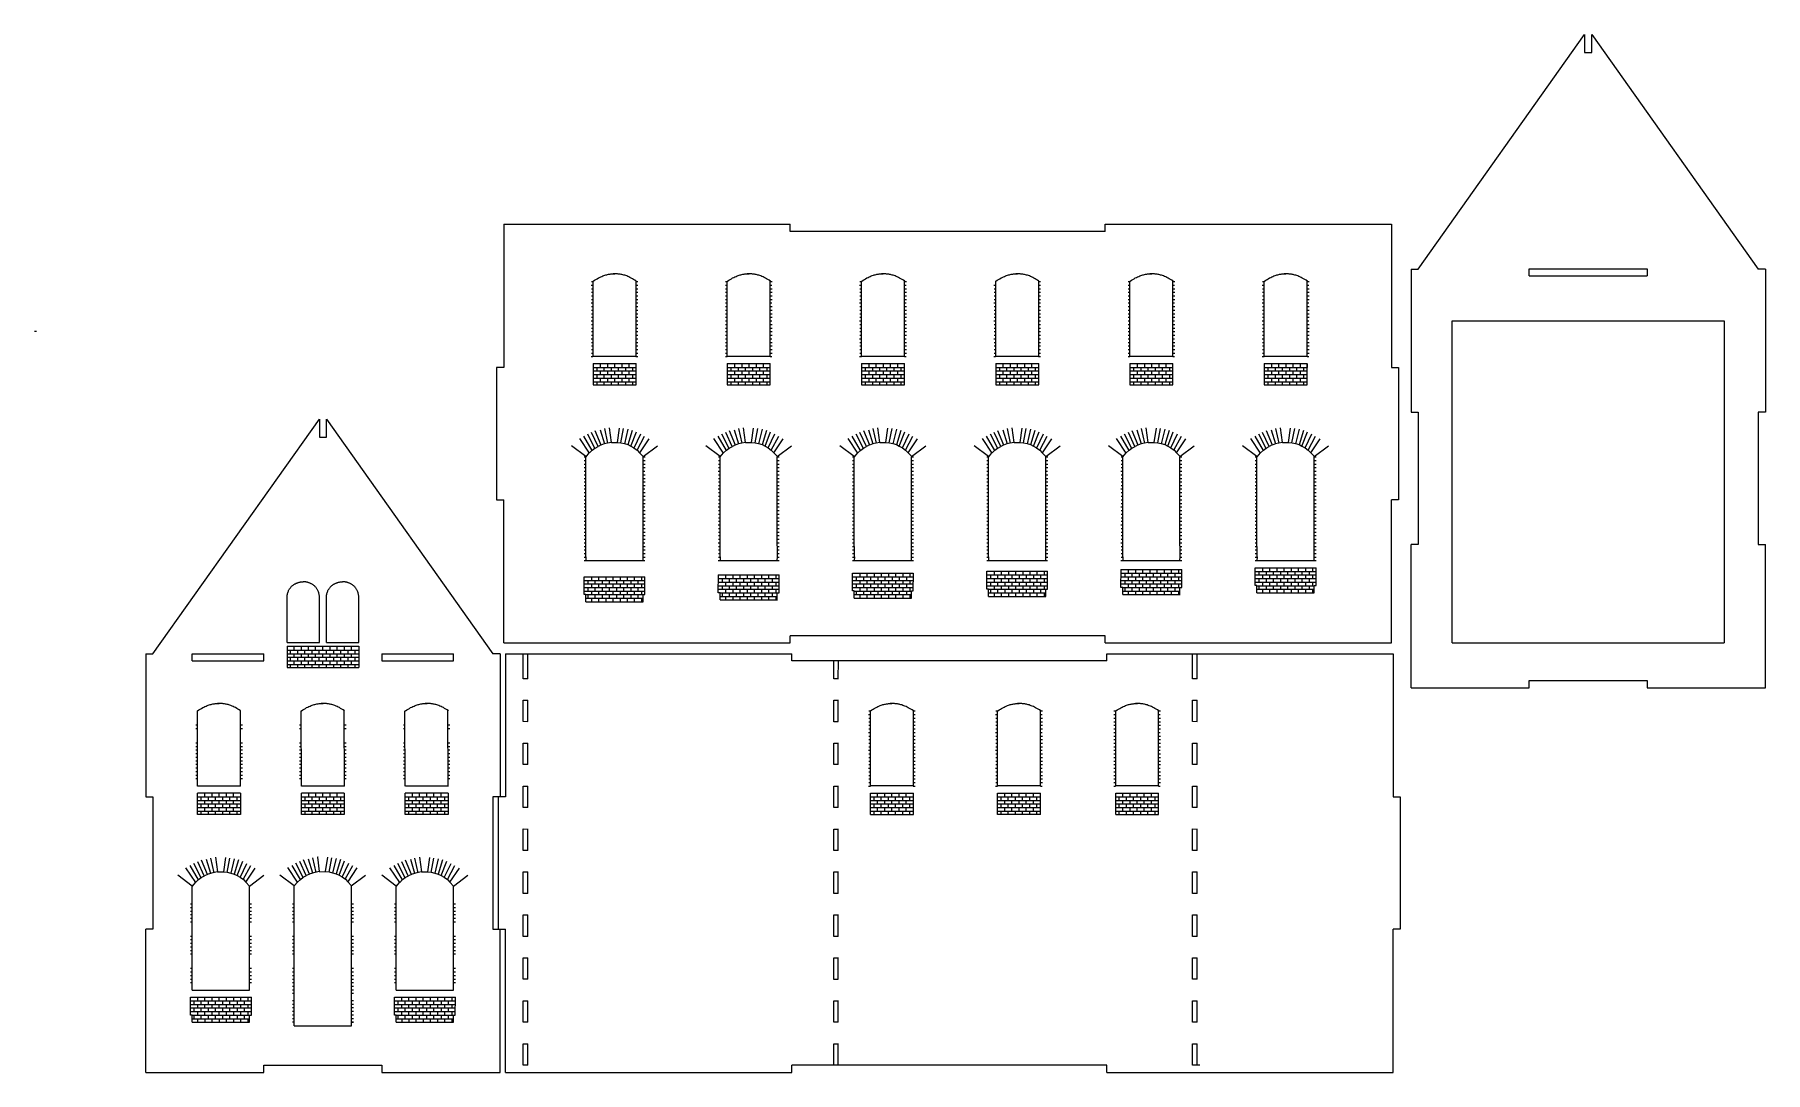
# Model space of a CAD drawing. Extents: x 12 to 496, y 6 to 296.
import ezdxf

# ---------------------------------------------------------------- set-up
doc = ezdxf.new("R2010")
doc.units = 0
doc.header["$MEASUREMENT"] = 0
doc.layers.add('OHNE_NAMEN', color=7, linetype='CONTINUOUS')

msp = doc.modelspace()

# ---------------------------------------------------------------- linework, layer by layer
at = {"layer": 'OHNE_NAMEN', "color": 5, "linetype": 'CONTINUOUS'}
for p, q in [((398.5013, 230.5001), (445.0009, 295.9999)), ((445.0009, 295.9999), (445.0009, 291.0001)), ((447.0012, 295.9999), (493.5008, 230.5001)), ((447.0012, 291.0001), (447.0012, 295.9999)), ((445.0009, 291.0001), (447.0012, 291.0001)), ((142.9999, 243), (223, 243)), ((143.0002, 243), (143.0002, 203)), ((223, 241.0001), (223, 243)), ((311.0001, 241.0001), (311.0001, 243)), ((311.0001, 243), (391.0012, 243)), ((391.0012, 243), (391.0012, 203)), ((311.0001, 241.0001), (223, 241.0001)), ((396.501, 230.5001), (398.5013, 230.5001)), ((396.501, 230.5001), (396.501, 190.5)), ((495.501, 230.5001), (493.5008, 230.5001)), ((495.501, 230.5001), (495.501, 190.5)), ((142.9999, 203), (141, 203)), ((141, 203), (141, 165.9999)), ((391.0012, 203), (393.0015, 203)), ((393.0015, 203), (393.0015, 165.9999)), ((396.501, 190.5), (398.5013, 190.5)), ((398.5013, 190.5), (398.5013, 153.5)), ((495.501, 190.5), (493.5008, 190.5)), ((493.5008, 190.5), (493.5008, 153.5)), ((45, 122.9999), (91.5, 188.5001)), ((91.5, 188.5001), (91.5, 183.5002)), ((93.4999, 188.5001), (139.9999, 122.9999)), ((93.4999, 183.5002), (93.4999, 188.5001)), ((91.5, 183.5002), (93.4999, 183.5002)), ((141, 165.9999), (142.9999, 165.9999)), ((143.0002, 125.9999), (143.0002, 165.9999)), ((391.0012, 125.9999), (391.0012, 165.9999)), ((393.0015, 165.9999), (391.0012, 165.9999)), ((396.501, 113.4999), (396.501, 153.5)), ((398.5013, 153.5), (396.501, 153.5)), ((493.5008, 153.5), (495.501, 153.5)), ((495.501, 113.4999), (495.501, 153.5)), ((142.9999, 125.9999), (223, 125.9999)), ((223, 125.9999), (223, 128.0001)), ((311.0001, 128.0001), (223, 128.0001)), ((311.0001, 125.9999), (311.0001, 128.0001)), ((311.0001, 125.9999), (391.0012, 125.9999)), ((43.0001, 122.9999), (45, 122.9999)), ((43.0001, 122.9999), (43.0001, 83.0001)), ((142.0001, 122.9999), (139.9999, 122.9999)), ((142.0001, 123.0002), (142.0001, 83.0001)), ((143.5001, 123.0002), (143.5001, 83.0001)), ((143.5001, 123.0002), (223.4999, 123.0002)), ((223.4999, 121), (223.4999, 122.9999)), ((311.4999, 121), (223.4999, 121)), ((311.4999, 123.0002), (391.4987, 123.0002)), ((311.4999, 121), (311.4999, 122.9999)), ((391.4987, 122.9999), (391.4987, 83.0001)), ((396.501, 113.4999), (429.4999, 113.4999)), ((429.4999, 113.4999), (429.4999, 115.5001)), ((429.4999, 115.5001), (462.4987, 115.5001)), ((462.4987, 115.5001), (462.4987, 113.4999)), ((462.4987, 113.4999), (495.501, 113.4999)), ((43.0001, 82.9998), (45, 82.9998)), ((45, 82.9998), (45, 46.0001)), ((142.0001, 83.0001), (139.9999, 83.0001)), ((139.9999, 83.0001), (139.9999, 46.0001)), ((143.5001, 83.0001), (141.4999, 83.0001)), ((141.4999, 83.0001), (141.4999, 46.0001)), ((391.4987, 82.9998), (393.4989, 82.9998)), ((393.4989, 82.9998), (393.4989, 46.0001)), ((45, 46.0001), (43.0001, 46.0001)), ((43.0001, 5.9998), (43.0001, 45.9998)), ((139.9999, 46.0001), (142.0001, 46.0001)), ((141.4999, 46.0001), (143.5001, 46.0001)), ((142.0001, 5.9999), (142.0001, 45.9998)), ((143.5001, 5.9999), (143.5001, 45.9998)), ((393.4989, 46.0001), (391.4987, 46.0001)), ((391.4987, 5.9998), (391.4987, 45.9998)), ((43.0001, 5.9999), (76, 5.9999)), ((76, 6), (76, 8)), ((76, 8), (108.9999, 8)), ((108.9999, 8), (108.9999, 6)), ((109.0002, 5.9999), (142.0001, 5.9999)), ((143.5001, 6), (223.4999, 6)), ((223.4999, 6), (223.4999, 8)), ((311.4999, 8), (223.4999, 8)), ((311.4999, 6), (311.4999, 8)), ((311.4999, 6), (391.4987, 6))]:
    msp.add_line(p, q, dxfattribs=at)
at = {"layer": 'OHNE_NAMEN', "color": 1, "linetype": 'CONTINUOUS'}
for p, q in [((174.5633, 229.1429), (173.5631, 229.1507)), ((212.0632, 229.1429), (211.0631, 229.1507)), ((249.5631, 229.1429), (248.563, 229.1507)), ((287.0634, 229.1429), (286.0633, 229.1507)), ((324.5633, 229.1429), (323.5632, 229.1507)), ((362.0629, 229.1429), (361.0645, 229.1507)), ((429.5034, 228.5471), (429.5034, 230.5473)), ((429.5034, 230.5473), (462.5023, 230.5473)), ((429.5034, 228.5471), (462.5023, 228.5471)), ((462.5023, 230.5473), (462.5023, 228.5471)), ((167.4513, 226.0251), (167.9515, 226.0251)), ((167.4999, 226.9998), (167.9998, 226.9998)), ((167.4999, 224.9999), (168.0002, 224.9999)), ((167.4999, 223.9998), (168.0002, 223.9998)), ((167.4999, 223), (167.9998, 223)), ((167.9804, 221.0915), (167.9804, 224.0915)), ((167.9808, 224.0915), (167.9808, 227.0915)), ((179.9512, 226.0251), (180.4515, 226.0251)), ((179.9805, 224.0915), (179.9805, 227.0915)), ((179.9809, 221.0915), (179.9809, 224.0915)), ((179.9999, 227.0002), (180.4998, 227.0002)), ((179.9999, 224.9999), (180.5001, 224.9999)), ((179.9999, 223.9998), (180.5001, 223.9998)), ((179.9999, 223), (180.4998, 223)), ((204.9516, 226.0251), (205.4518, 226.0251)), ((205.0002, 226.9998), (205.4997, 226.9998)), ((205.0002, 224.9999), (205.5001, 224.9999)), ((205.0002, 223.9998), (205.5005, 223.9998)), ((205.0002, 223), (205.4997, 223)), ((205.4807, 224.0915), (205.4807, 227.0915)), ((205.4807, 221.0915), (205.4807, 224.0915)), ((217.4515, 226.0251), (217.9517, 226.0251)), ((217.4804, 224.0915), (217.4804, 227.0915)), ((217.4808, 221.0915), (217.4808, 224.0915)), ((217.5002, 227.0002), (218.0001, 227.0002)), ((217.5002, 224.9999), (218.0001, 224.9999)), ((217.5002, 223.9998), (218.0004, 223.9998)), ((217.5002, 223), (218.0001, 223)), ((242.4514, 226.0247), (242.9517, 226.0247)), ((242.5001, 226.9998), (243, 226.9998)), ((242.5001, 224.9999), (243, 224.9999)), ((242.5001, 223.9998), (243.0004, 223.9998)), ((242.5001, 223), (243, 223)), ((242.9806, 224.0915), (242.9806, 227.0915)), ((242.9806, 221.0915), (242.9806, 224.0915)), ((254.9514, 226.0251), (255.4517, 226.0251)), ((254.9804, 224.0915), (254.9804, 227.0915)), ((254.9807, 221.0915), (254.9807, 224.0915)), ((255.0001, 226.9998), (255.5, 226.9998)), ((255.0001, 224.9999), (255.5, 224.9999)), ((255.0001, 223.9998), (255.5004, 223.9998)), ((255.0001, 223), (255.5, 223)), ((279.9514, 226.0247), (280.4516, 226.0247)), ((280.0001, 224.9999), (280.4999, 224.9999)), ((280.0001, 223.9998), (280.5003, 223.9998)), ((280.0001, 223), (280.4999, 223)), ((280.4806, 221.0915), (280.4806, 224.0915)), ((280.4809, 224.0915), (280.4809, 227.0915)), ((292.4514, 226.0251), (292.9516, 226.0251)), ((292.4806, 224.0915), (292.4806, 227.0915)), ((292.4806, 221.0915), (292.4806, 224.0915)), ((292.5, 226.9998), (292.9999, 226.9998)), ((292.5, 224.9999), (292.9999, 224.9999)), ((292.5, 223.9998), (293.0003, 223.9998)), ((292.5, 223), (292.9999, 223)), ((317.4513, 226.0247), (317.9516, 226.0247)), ((317.5, 226.9998), (317.9999, 226.9998)), ((317.5, 224.9999), (318.0002, 224.9999)), ((317.5, 223.9998), (318.0002, 223.9998)), ((317.5, 223), (317.9999, 223)), ((317.9805, 221.0915), (317.9805, 224.0915)), ((317.9808, 224.0915), (317.9808, 227.0915)), ((329.9513, 226.0247), (330.4515, 226.0247)), ((329.9806, 224.0915), (329.9806, 227.0915)), ((329.9809, 221.0915), (329.9809, 224.0915)), ((330, 226.9998), (330.4998, 226.9998)), ((330, 224.9999), (330.5002, 224.9999)), ((330, 223.9998), (330.5002, 223.9998)), ((330, 223), (330.4998, 223)), ((354.9509, 226.0247), (355.4518, 226.0247)), ((355.0003, 226.9998), (355.5012, 226.9998)), ((355.0003, 224.9999), (355.5012, 224.9999)), ((355.0003, 223.9998), (355.5012, 223.9998)), ((355.0003, 223), (355.5012, 223)), ((355.48, 224.0915), (355.48, 227.0915)), ((355.48, 221.0915), (355.48, 224.0915)), ((367.4498, 226.0247), (367.9507, 226.0247)), ((367.4816, 224.0915), (367.4816, 227.0915)), ((367.4816, 221.0915), (367.4816, 224.0915)), ((367.4992, 226.9998), (368.0001, 226.9998)), ((367.4992, 224.9999), (368.0001, 224.9999)), ((367.4992, 223.9998), (368.0001, 223.9998)), ((367.4992, 223), (368.0001, 223)), ((167.4513, 221.0248), (167.9515, 221.0248)), ((167.4999, 221.9999), (167.9998, 221.9999)), ((167.4999, 220), (168.0002, 220)), ((167.4999, 218.9999), (168.0002, 218.9999)), ((167.4999, 218.0001), (167.9998, 218.0001)), ((167.9804, 207.0915), (167.9804, 219.0916)), ((167.9808, 219.0916), (167.9808, 221.0915)), ((179.9512, 221.0248), (180.4515, 221.0248)), ((179.9805, 219.0916), (179.9805, 221.0915)), ((179.9809, 207.0915), (179.9809, 219.0916)), ((179.9999, 221.9999), (180.4998, 221.9999)), ((179.9999, 220), (180.5001, 220)), ((179.9999, 218.9999), (180.5001, 218.9999)), ((179.9999, 218.0001), (180.4998, 218.0001)), ((204.9516, 221.0248), (205.4518, 221.0248)), ((205.0002, 221.9999), (205.4997, 221.9999)), ((205.0002, 220), (205.5001, 220)), ((205.0002, 218.9999), (205.5005, 218.9999)), ((205.0002, 218.0001), (205.4997, 218.0001)), ((205.4807, 219.0916), (205.4807, 221.0915)), ((205.4807, 207.0915), (205.4807, 219.0916)), ((217.4515, 221.0248), (217.9517, 221.0248)), ((217.4804, 219.0916), (217.4804, 221.0915)), ((217.4808, 207.0915), (217.4808, 219.0916)), ((217.5002, 221.9999), (218.0001, 221.9999)), ((217.5002, 220), (218.0001, 220)), ((217.5002, 218.9999), (218.0004, 218.9999)), ((217.5002, 218.0001), (218.0001, 218.0001)), ((242.4514, 221.0248), (242.9517, 221.0248)), ((242.5001, 221.9999), (243, 221.9999)), ((242.5001, 220), (243, 220)), ((242.5001, 218.9999), (243.0004, 218.9999)), ((242.5001, 218.0001), (243, 218.0001)), ((242.9806, 219.0916), (242.9806, 221.0915)), ((242.9806, 207.0915), (242.9806, 219.0916)), ((254.9514, 221.0248), (255.4517, 221.0248)), ((254.9804, 219.0916), (254.9804, 221.0915)), ((254.9807, 207.0915), (254.9807, 219.0916)), ((255.0001, 221.9999), (255.5, 221.9999)), ((255.0001, 220), (255.5, 220)), ((255.0001, 218.9999), (255.5004, 218.9999)), ((255.0001, 218.0001), (255.5, 218.0001)), ((279.9514, 221.0248), (280.4516, 221.0248)), ((280.0001, 221.9999), (280.4999, 221.9999)), ((280.0001, 220), (280.4999, 220)), ((280.0001, 218.9999), (280.5003, 218.9999)), ((280.0001, 218.0001), (280.4999, 218.0001)), ((280.4806, 207.0915), (280.4806, 219.0916)), ((280.4809, 219.0916), (280.4809, 221.0915)), ((292.4514, 221.0248), (292.9516, 221.0248)), ((292.4806, 219.0916), (292.4806, 221.0915)), ((292.4806, 207.0915), (292.4806, 219.0916)), ((292.5, 221.9999), (292.9999, 221.9999)), ((292.5, 220), (292.9999, 220)), ((292.5, 218.9999), (293.0003, 218.9999)), ((292.5, 218.0001), (292.9999, 218.0001)), ((317.4513, 221.0248), (317.9516, 221.0248)), ((317.5, 221.9999), (317.9999, 221.9999)), ((317.5, 220), (318.0002, 220)), ((317.5, 218.9999), (318.0002, 218.9999)), ((317.5, 218.0001), (317.9999, 218.0001)), ((317.9805, 207.0915), (317.9805, 219.0916)), ((317.9808, 219.0916), (317.9808, 221.0915)), ((329.9513, 221.0248), (330.4515, 221.0248)), ((329.9806, 219.0916), (329.9806, 221.0915)), ((329.9809, 207.0915), (329.9809, 219.0916)), ((330, 221.9999), (330.4998, 221.9999)), ((330, 220), (330.5002, 220)), ((330, 218.9999), (330.5002, 218.9999)), ((330, 218.0001), (330.4998, 218.0001)), ((354.9509, 221.0248), (355.4518, 221.0248)), ((355.0003, 221.9999), (355.5012, 221.9999)), ((355.0003, 220), (355.5012, 220)), ((355.0003, 218.9999), (355.5012, 218.9999)), ((355.0003, 218.0001), (355.5012, 218.0001)), ((355.48, 219.0916), (355.48, 221.0915)), ((355.48, 207.0915), (355.48, 219.0916)), ((367.4498, 221.0248), (367.9507, 221.0248)), ((367.4816, 219.0916), (367.4816, 221.0915)), ((367.4816, 207.0915), (367.4816, 219.0916)), ((367.4992, 221.9999), (368.0001, 221.9999)), ((367.4992, 220), (368.0001, 220)), ((367.4992, 218.9999), (368.0001, 218.9999)), ((367.4992, 218.0001), (368.0001, 218.0001)), ((12.4516, 213.0252), (11.9517, 213.0252)), ((167.4513, 216.0249), (167.9515, 216.0249)), ((167.4999, 216.9999), (167.9998, 216.9999)), ((167.4999, 215.0001), (168.0002, 215.0001)), ((167.4999, 213.9999), (168.0002, 213.9999)), ((167.4999, 213.0002), (167.9998, 213.0002)), ((179.9512, 216.0249), (180.4515, 216.0249)), ((179.9999, 216.9999), (180.4998, 216.9999)), ((179.9999, 215.0001), (180.5001, 215.0001)), ((179.9999, 213.9999), (180.5001, 213.9999)), ((179.9999, 213.0002), (180.4998, 213.0002)), ((204.9516, 216.0249), (205.4518, 216.0249)), ((205.0002, 216.9999), (205.4997, 216.9999)), ((205.0002, 215.0001), (205.5001, 215.0001)), ((205.0002, 213.9999), (205.5005, 213.9999)), ((205.0002, 213.0002), (205.4997, 213.0002)), ((217.4515, 216.0249), (217.9517, 216.0249)), ((217.5002, 216.9999), (218.0001, 216.9999)), ((217.5002, 215.0001), (218.0001, 215.0001)), ((217.5002, 213.9999), (218.0004, 213.9999)), ((217.5002, 213.0002), (218.0001, 213.0002)), ((242.4514, 216.0249), (242.9517, 216.0249)), ((242.5001, 216.9999), (243, 216.9999)), ((242.5001, 215.0001), (243, 215.0001)), ((242.5001, 213.9999), (243.0004, 213.9999)), ((242.5001, 213.0002), (243, 213.0002)), ((254.9514, 216.0249), (255.4517, 216.0249)), ((255.0001, 216.9999), (255.5, 216.9999)), ((255.0001, 215.0001), (255.5, 215.0001)), ((255.0001, 213.9999), (255.5004, 213.9999)), ((255.0001, 213.0002), (255.5, 213.0002)), ((279.9514, 216.0249), (280.4516, 216.0249)), ((280.0001, 216.9999), (280.4999, 216.9999)), ((280.0001, 215.0001), (280.4999, 215.0001)), ((280.0001, 213.9999), (280.5003, 213.9999)), ((280.0001, 213.0002), (280.4999, 213.0002)), ((292.4514, 216.0249), (292.9516, 216.0249)), ((292.5, 216.9999), (292.9999, 216.9999)), ((292.5, 215.0001), (292.9999, 215.0001)), ((292.5, 213.9999), (293.0003, 213.9999)), ((292.5, 213.0002), (292.9999, 213.0002)), ((317.4513, 216.0249), (317.9516, 216.0249)), ((317.5, 216.9999), (317.9999, 216.9999)), ((317.5, 215.0001), (318.0002, 215.0001)), ((317.5, 213.9999), (318.0002, 213.9999)), ((317.5, 213.0002), (317.9999, 213.0002)), ((329.9513, 216.0249), (330.4515, 216.0249)), ((330, 216.9999), (330.4998, 216.9999)), ((330, 215.0001), (330.5002, 215.0001)), ((330, 213.9999), (330.5002, 213.9999)), ((330, 213.0002), (330.4998, 213.0002)), ((354.9509, 216.0249), (355.4518, 216.0249)), ((355.0003, 216.9999), (355.5012, 216.9999)), ((355.0003, 215.0001), (355.5012, 215.0001)), ((355.0003, 213.9999), (355.5012, 213.9999)), ((355.0003, 213.0002), (355.5012, 213.0002)), ((367.4498, 216.0249), (367.9507, 216.0249)), ((367.4992, 216.9999), (368.0001, 216.9999)), ((367.4992, 215.0001), (368.0001, 215.0001)), ((367.4992, 213.9999), (368.0001, 213.9999)), ((367.4992, 213.0002), (368.0001, 213.0002)), ((408.0016, 125.9999), (408.0016, 216.0002)), ((408.0016, 216.0002), (484.0005, 216.0002)), ((484.0005, 216.0002), (484.0005, 125.9999)), ((167.4513, 211.025), (167.9515, 211.025)), ((167.4999, 212), (167.9998, 212)), ((167.4999, 210.0001), (168.0002, 210.0001)), ((167.4999, 209), (168.0002, 209)), ((167.4999, 208.0002), (167.9998, 208.0002)), ((179.9512, 211.025), (180.4515, 211.025)), ((179.9999, 212), (180.4998, 212)), ((179.9999, 210.0001), (180.5001, 210.0001)), ((179.9999, 209), (180.5001, 209)), ((179.9999, 208.0002), (180.4998, 208.0002)), ((204.9516, 211.025), (205.4518, 211.025)), ((205.0002, 212), (205.4997, 212)), ((205.0002, 209.9998), (205.5001, 209.9998)), ((205.0002, 209), (205.5005, 209)), ((205.0002, 208.0002), (205.4997, 208.0002)), ((217.4515, 211.025), (217.9517, 211.025)), ((217.5002, 212), (218.0001, 212)), ((217.5002, 210.0001), (218.0001, 210.0001)), ((217.5002, 209), (218.0004, 209)), ((217.5002, 208.0002), (218.0001, 208.0002)), ((242.4514, 211.025), (242.9517, 211.025)), ((242.5001, 212), (243, 212)), ((242.5001, 209.9998), (243, 209.9998)), ((242.5001, 209), (243.0004, 209)), ((242.5001, 208.0002), (243, 208.0002)), ((254.9514, 211.025), (255.4517, 211.025)), ((255.0001, 212), (255.5, 212)), ((255.0001, 209.9998), (255.5, 209.9998)), ((255.0001, 209), (255.5004, 209)), ((255.0001, 208.0002), (255.5, 208.0002)), ((279.9514, 211.025), (280.4516, 211.025)), ((280.0001, 212), (280.4999, 212)), ((280.0001, 209.9998), (280.4999, 209.9998)), ((280.0001, 209), (280.5003, 209)), ((280.0001, 208.0002), (280.4999, 208.0002)), ((292.4514, 211.025), (292.9516, 211.025)), ((292.5, 212), (292.9999, 212)), ((292.5, 209.9998), (292.9999, 209.9998)), ((292.5, 209), (293.0003, 209)), ((292.5, 208.0002), (292.9999, 208.0002)), ((317.4513, 211.025), (317.9516, 211.025)), ((317.5, 212), (317.9999, 212)), ((317.5, 209.9998), (318.0002, 209.9998)), ((317.5, 209), (318.0002, 209)), ((317.5, 208.0002), (317.9999, 208.0002)), ((329.9513, 211.025), (330.4515, 211.025)), ((330, 212), (330.4998, 212)), ((330, 209.9998), (330.5002, 209.9998)), ((330, 209), (330.5002, 209)), ((330, 208.0002), (330.4998, 208.0002)), ((354.9509, 211.025), (355.4518, 211.025)), ((355.0003, 212), (355.5012, 212)), ((355.0003, 209.9998), (355.5012, 209.9998)), ((355.0003, 209), (355.5012, 209)), ((355.0003, 207.9999), (355.5012, 207.9999)), ((367.4498, 211.025), (367.9507, 211.025)), ((367.4992, 212), (368.0001, 212)), ((367.4992, 209.9998), (368.0001, 209.9998)), ((367.4992, 209), (368.0001, 209)), ((367.4992, 208.0002), (368.0001, 208.0002)), ((167.4513, 206.025), (167.9515, 206.025)), ((167.4999, 207.0001), (167.9998, 207.0001)), ((167.9808, 206.0914), (167.9808, 207.0915)), ((168.0422, 206.1323), (180.0422, 206.1323)), ((179.9512, 206.025), (180.4515, 206.025)), ((179.9805, 206.0914), (179.9805, 207.0915)), ((179.9999, 207.0001), (180.4998, 207.0001)), ((204.9516, 206.025), (205.4518, 206.025)), ((205.0002, 207.0001), (205.4997, 207.0001)), ((205.4807, 206.0914), (205.4807, 207.0915)), ((205.5421, 206.1323), (217.5422, 206.1323)), ((217.4515, 206.025), (217.9517, 206.025)), ((217.4804, 206.0914), (217.4804, 207.0915)), ((217.5002, 207.0001), (218.0001, 207.0001)), ((242.4514, 206.025), (242.9517, 206.025)), ((242.5001, 207.0001), (243, 207.0001)), ((242.9806, 206.0914), (242.9806, 207.0915)), ((243.0424, 206.1323), (255.0421, 206.1323)), ((254.9514, 206.025), (255.4517, 206.025)), ((254.9804, 206.0914), (254.9804, 207.0915)), ((255.0001, 207.0001), (255.5, 207.0001)), ((279.9514, 206.025), (280.4516, 206.025)), ((280.0001, 207.0001), (280.4999, 207.0001)), ((280.4809, 206.0914), (280.4809, 207.0915)), ((280.5423, 206.1323), (292.5424, 206.1323)), ((292.4514, 206.025), (292.9516, 206.025)), ((292.4806, 206.0914), (292.4806, 207.0915)), ((292.5, 207.0001), (292.9999, 207.0001)), ((317.4513, 206.025), (317.9516, 206.025)), ((317.5, 206.9998), (317.9999, 206.9998)), ((317.9808, 206.0914), (317.9808, 207.0915)), ((318.0422, 206.1323), (330.0423, 206.1323)), ((329.9513, 206.025), (330.4515, 206.025)), ((329.9806, 206.0914), (329.9806, 207.0915)), ((330, 207.0001), (330.4998, 207.0001)), ((354.9509, 206.0247), (355.4518, 206.0247)), ((355.0003, 206.9998), (355.5012, 206.9998)), ((355.48, 206.0914), (355.48, 207.0915)), ((355.5436, 206.1323), (367.5415, 206.1323)), ((367.4498, 206.025), (367.9507, 206.025)), ((367.4816, 206.0914), (367.4816, 207.0915)), ((367.4992, 206.9998), (368.0001, 206.9998)), ((166.0257, 178.0469), (166.9196, 179.1053)), ((166.9433, 179.1053), (167.7663, 179.8577)), ((167.7426, 179.8577), (168.4955, 180.4222)), ((168.5188, 180.4222), (169.3891, 180.9401)), ((170.2357, 181.3394), (169.3891, 180.9401)), ((171.1057, 181.6216), (170.1888, 181.3041)), ((172.0113, 181.8333), (171.094, 181.6216)), ((173.1049, 182.0217), (172.0465, 181.8333)), ((173.0816, 181.9984), (174.7746, 182.0217)), ((174.7746, 182.0217), (175.7627, 181.9275)), ((175.7627, 181.9275), (176.7268, 181.7158)), ((176.7268, 181.7158), (177.7146, 181.434)), ((177.7146, 181.434), (178.5377, 181.0339)), ((178.5377, 181.0339), (179.408, 180.5164)), ((179.408, 180.5164), (180.2783, 179.905)), ((180.2783, 179.905), (180.9838, 179.1286)), ((180.9838, 179.1286), (181.9949, 178.0702)), ((203.5256, 178.0469), (204.4195, 179.1053)), ((204.4432, 179.1053), (205.2662, 179.8577)), ((205.2426, 179.8577), (205.9954, 180.4222)), ((206.0187, 180.4222), (206.889, 180.9401)), ((207.7357, 181.3394), (206.889, 180.9401)), ((208.6056, 181.6216), (207.6887, 181.3041)), ((209.5115, 181.8333), (208.594, 181.6216)), ((210.6048, 182.0217), (209.5465, 181.8333)), ((210.5815, 181.9984), (212.2745, 182.0217)), ((212.2745, 182.0217), (213.2626, 181.9275)), ((213.2626, 181.9275), (214.2268, 181.7158)), ((214.2268, 181.7158), (215.2145, 181.434)), ((215.2145, 181.434), (216.0379, 181.0339)), ((216.0379, 181.0339), (216.9079, 180.5164)), ((216.9079, 180.5164), (217.7782, 179.905)), ((217.7782, 179.905), (218.4837, 179.1286)), ((218.4837, 179.1286), (219.4948, 178.0702)), ((241.0259, 178.0469), (241.9198, 179.1053)), ((241.9434, 179.1053), (242.7665, 179.8577)), ((242.7429, 179.8577), (243.4957, 180.4222)), ((243.519, 180.4222), (244.3893, 180.9401)), ((245.2359, 181.3394), (244.3893, 180.9401)), ((246.1059, 181.6216), (245.189, 181.3041)), ((247.0115, 181.8333), (246.0943, 181.6216)), ((248.1051, 182.0217), (247.0467, 181.8333)), ((248.0818, 181.9984), (249.7748, 182.0217)), ((249.7748, 182.0217), (250.7629, 181.9275)), ((250.7629, 181.9275), (251.7271, 181.7158)), ((251.7271, 181.7158), (252.7148, 181.434)), ((252.7148, 181.434), (253.5379, 181.0339)), ((253.5379, 181.0339), (254.4081, 180.5164)), ((254.4081, 180.5164), (255.2785, 179.905)), ((255.2785, 179.905), (255.984, 179.1286)), ((255.984, 179.1286), (256.9951, 178.0702)), ((278.5258, 178.0469), (279.4198, 179.1053)), ((279.4434, 179.1053), (280.2664, 179.8577)), ((280.2428, 179.8577), (280.9956, 180.4222)), ((281.0189, 180.4222), (281.8892, 180.9401)), ((282.7359, 181.3394), (281.8892, 180.9401)), ((283.6058, 181.6216), (282.6889, 181.3041)), ((284.5114, 181.8333), (283.5942, 181.6216)), ((285.605, 182.0217), (284.5467, 181.8333)), ((285.5817, 181.9984), (287.2747, 182.0217)), ((287.2747, 182.0217), (288.2628, 181.9275)), ((288.2628, 181.9275), (289.227, 181.7158)), ((289.227, 181.7158), (290.2148, 181.434)), ((290.2148, 181.434), (291.0378, 181.0339)), ((291.0378, 181.0339), (291.9081, 180.5164)), ((291.9081, 180.5164), (292.7784, 179.905)), ((292.7784, 179.905), (293.4839, 179.1286)), ((293.4839, 179.1286), (294.495, 178.0702)), ((316.0257, 178.0469), (316.9197, 179.1053)), ((316.9433, 179.1053), (317.7664, 179.8577)), ((317.7427, 179.8577), (318.4956, 180.4222)), ((318.5188, 180.4222), (319.3891, 180.9401)), ((320.2358, 181.3394), (319.3891, 180.9401)), ((321.1057, 181.6216), (320.1889, 181.3041)), ((322.0113, 181.8333), (321.0941, 181.6216)), ((323.1049, 182.0217), (322.0466, 181.8333)), ((323.0817, 181.9984), (324.7746, 182.0217)), ((324.7746, 182.0217), (325.7627, 181.9275)), ((325.7627, 181.9275), (326.7269, 181.7158)), ((326.7269, 181.7158), (327.7147, 181.434)), ((327.7147, 181.434), (328.5377, 181.0339)), ((328.5377, 181.0339), (329.408, 180.5164)), ((329.408, 180.5164), (330.2783, 179.905)), ((330.2783, 179.905), (330.9839, 179.1286)), ((330.9839, 179.1286), (331.9949, 178.0702)), ((353.5257, 178.0469), (354.4182, 179.1053)), ((354.4429, 179.1053), (355.2648, 179.8577)), ((355.2437, 179.8577), (355.9951, 180.4222)), ((356.0198, 180.4222), (356.8876, 180.9401)), ((357.7343, 181.3394), (356.8876, 180.9401)), ((358.6057, 181.6216), (357.6884, 181.3041)), ((359.5123, 181.8333), (358.5951, 181.6216)), ((360.6059, 182.0217), (359.5476, 181.8333)), ((360.5812, 181.9984), (362.2746, 182.0217)), ((362.2746, 182.0217), (363.2623, 181.9275)), ((363.2623, 181.9275), (364.2254, 181.7158)), ((364.2254, 181.7158), (365.2132, 181.434)), ((365.2132, 181.434), (366.0387, 181.0339)), ((366.0387, 181.0339), (366.9065, 180.5164)), ((366.9065, 180.5164), (367.7779, 179.905)), ((367.7779, 179.905), (368.4835, 179.1286)), ((368.4835, 179.1286), (369.4959, 178.0702)), ((165.5001, 178), (165.9999, 178)), ((165.5001, 176.9999), (166.0003, 176.9999)), ((165.5001, 176.0001), (165.9999, 176.0001)), ((165.5001, 175), (165.9999, 175)), ((165.9516, 174.0249), (165.9516, 178.0251)), ((181.9518, 174.0249), (181.9518, 178.0251)), ((182.0002, 178), (182.5001, 178)), ((182.0002, 176.9999), (182.5004, 176.9999)), ((182.0002, 176.0001), (182.5001, 176.0001)), ((182.0002, 175), (182.5001, 175)), ((203, 178), (203.5002, 178)), ((203, 176.9999), (203.5002, 176.9999)), ((203, 176.0001), (203.4999, 176.0001)), ((203, 175), (203.4999, 175)), ((203.4515, 174.0249), (203.4515, 178.0251)), ((219.4518, 174.0249), (219.4518, 178.0251)), ((219.5001, 178), (220, 178)), ((219.5001, 176.9999), (220.0003, 176.9999)), ((219.5001, 176.0001), (220, 176.0001)), ((219.5001, 175), (220, 175)), ((240.4999, 178), (241.0001, 178)), ((240.4999, 176.9999), (241.0001, 176.9999)), ((240.4999, 176.0001), (240.9998, 176.0001)), ((240.4999, 175), (240.9998, 175)), ((240.9515, 174.0249), (240.9515, 178.0251)), ((256.9517, 174.0249), (256.9517, 178.0251)), ((257, 178), (257.4999, 178)), ((257, 176.9999), (257.5002, 176.9999)), ((257, 176.0001), (257.4999, 176.0001)), ((257, 175), (257.4999, 175)), ((278.0002, 178), (278.5001, 178)), ((278.0002, 176.9999), (278.5004, 176.9999)), ((278.0002, 176.0001), (278.5001, 176.0001)), ((278.0002, 175), (278.5001, 175)), ((278.4517, 174.0249), (278.4517, 178.0251)), ((294.452, 174.0249), (294.452, 178.0251)), ((294.4999, 178), (295.0002, 178)), ((294.4999, 176.9999), (295.0002, 176.9999)), ((294.4999, 176.0001), (294.9998, 176.0001)), ((294.4999, 175), (294.9998, 175)), ((315.5001, 178), (316, 178)), ((315.5001, 176.9999), (316.0004, 176.9999)), ((315.5001, 176.0001), (316, 176.0001)), ((315.5001, 175), (316, 175)), ((315.9517, 174.0249), (315.9517, 178.0251)), ((331.9519, 174.0249), (331.9519, 178.0251)), ((331.9999, 176.9999), (332.5001, 176.9999)), ((331.9999, 176.0001), (332.4998, 176.0001)), ((331.9999, 175), (332.4998, 175)), ((332.0002, 178), (332.5001, 178)), ((353, 178), (353.5009, 178)), ((353, 176.9999), (353.5009, 176.9999)), ((353, 176.0001), (353.5009, 176.0001)), ((353, 175), (353.5009, 175)), ((353.4516, 174.0249), (353.4516, 178.0251)), ((369.4501, 174.0249), (369.4501, 178.0251)), ((369.4995, 178), (370.0004, 178)), ((369.4995, 176.9999), (370.0004, 176.9999)), ((369.4995, 176.0001), (370.0004, 176.0001)), ((369.4995, 175), (370.0004, 175)), ((165.4514, 174.0249), (165.9516, 174.0249)), ((165.5001, 173.0001), (165.9999, 173.0001)), ((165.5001, 172), (166.0003, 172)), ((165.5001, 171.0002), (165.9999, 171.0002)), ((165.5001, 170.0001), (165.9999, 170.0001)), ((165.9513, 167.0251), (165.9513, 174.0249)), ((181.9515, 174.0249), (182.4517, 174.0249)), ((181.9518, 167.0251), (181.9518, 174.0249)), ((182.0002, 173.0001), (182.5001, 173.0001)), ((182.0002, 172), (182.5004, 172)), ((182.0002, 171.0002), (182.5001, 171.0002)), ((182.0002, 170.0001), (182.5001, 170.0001)), ((202.9513, 174.0249), (203.4515, 174.0249)), ((203, 173.0001), (203.5002, 173.0001)), ((203, 172), (203.5002, 172)), ((203, 171.0002), (203.4999, 171.0002)), ((203, 170.0001), (203.4999, 170.0001)), ((203.4512, 167.0251), (203.4512, 174.0249)), ((219.4514, 174.0249), (219.9516, 174.0249)), ((219.4518, 167.0251), (219.4518, 174.0249)), ((219.5001, 173.0001), (220, 173.0001)), ((219.5001, 172), (220.0003, 172)), ((219.5001, 171.0002), (220, 171.0002)), ((219.5001, 170.0001), (220, 170.0001)), ((240.4512, 174.0249), (240.9515, 174.0249)), ((240.4999, 173.0001), (241.0001, 173.0001)), ((240.4999, 172), (241.0001, 172)), ((240.4999, 171.0002), (240.9998, 171.0002)), ((240.4999, 170.0001), (240.9998, 170.0001)), ((240.9515, 167.0251), (240.9515, 174.0249)), ((256.9513, 174.0249), (257.4516, 174.0249)), ((256.9517, 167.0251), (256.9517, 174.0249)), ((257, 173.0001), (257.4999, 173.0001)), ((257, 172), (257.5002, 172)), ((257, 171.0002), (257.4999, 171.0002)), ((257, 170.0001), (257.4999, 170.0001)), ((277.9515, 174.0249), (278.4517, 174.0249)), ((278.0002, 173.0001), (278.5001, 173.0001)), ((278.0002, 172), (278.5004, 172)), ((278.0002, 171.0002), (278.5001, 171.0002)), ((278.0002, 170.0001), (278.5001, 170.0001)), ((278.4514, 167.0251), (278.4514, 174.0249)), ((294.4513, 174.0249), (294.9515, 174.0249)), ((294.4516, 167.0251), (294.4516, 174.0249)), ((294.4999, 173.0001), (295.0002, 173.0001)), ((294.4999, 172), (295.0002, 172)), ((294.4999, 171.0002), (294.9998, 171.0002)), ((294.4999, 170.0001), (294.9998, 170.0001)), ((315.4514, 174.0249), (315.9517, 174.0249)), ((315.5001, 173.0001), (316, 173.0001)), ((315.5001, 172), (316.0004, 172)), ((315.5001, 171.0002), (316, 171.0002)), ((315.5001, 170.0001), (316, 170.0001)), ((315.9513, 167.0251), (315.9513, 174.0249)), ((331.9512, 174.0249), (332.4514, 174.0249)), ((331.9516, 167.0251), (331.9516, 174.0249)), ((331.9999, 172), (332.5001, 172)), ((331.9999, 171.0002), (332.4998, 171.0002)), ((331.9999, 170.0001), (332.4998, 170.0001)), ((332.0002, 173.0001), (332.5001, 173.0001)), ((352.9506, 174.0249), (353.4516, 174.0249)), ((353, 173.0001), (353.5009, 173.0001)), ((353, 172), (353.5009, 172)), ((353, 171.0002), (353.5009, 171.0002)), ((353, 170.0001), (353.5009, 170.0001)), ((353.4516, 167.0251), (353.4516, 174.0249)), ((369.4501, 167.0251), (369.4501, 174.0249)), ((369.4501, 174.0249), (369.951, 174.0249)), ((369.4995, 173.0001), (370.0004, 173.0001)), ((369.4995, 172), (370.0004, 172)), ((369.4995, 171.0002), (370.0004, 171.0002)), ((369.4995, 170.0001), (370.0004, 170.0001)), ((165.4514, 169.025), (165.9516, 169.025)), ((165.5001, 167.9998), (165.9999, 167.9998)), ((165.5001, 166.9997), (166.0003, 166.9997)), ((165.5001, 165.9999), (165.9999, 165.9999)), ((165.5001, 164.9998), (165.9999, 164.9998)), ((165.9513, 158.025), (165.9513, 165.0252)), ((165.9516, 165.0252), (165.9516, 167.0251)), ((181.9515, 169.025), (182.4517, 169.025)), ((181.9518, 165.0252), (181.9518, 167.0251)), ((181.9518, 158.025), (181.9518, 165.0252)), ((182.0002, 167.9998), (182.5001, 167.9998)), ((182.0002, 166.9997), (182.5004, 166.9997)), ((182.0002, 165.9999), (182.5001, 165.9999)), ((182.0002, 164.9998), (182.5001, 164.9998)), ((202.9513, 169.025), (203.4515, 169.025)), ((203, 167.9998), (203.5002, 167.9998)), ((203, 166.9997), (203.5002, 166.9997)), ((203, 165.9999), (203.4999, 165.9999)), ((203, 164.9998), (203.4999, 164.9998)), ((203.4512, 158.025), (203.4512, 165.0252)), ((203.4515, 165.0252), (203.4515, 167.0251)), ((219.4514, 169.025), (219.9516, 169.025)), ((219.4518, 165.0252), (219.4518, 167.0251)), ((219.4518, 158.025), (219.4518, 165.0252)), ((219.5001, 167.9998), (220, 167.9998)), ((219.5001, 166.9997), (220.0003, 166.9997)), ((219.5001, 165.9999), (220, 165.9999)), ((219.5001, 164.9998), (220, 164.9998)), ((240.4512, 169.025), (240.9515, 169.025)), ((240.4999, 167.9998), (241.0001, 167.9998)), ((240.4999, 166.9997), (241.0001, 166.9997)), ((240.4999, 165.9999), (240.9998, 165.9999)), ((240.4999, 164.9998), (240.9998, 164.9998)), ((240.9515, 165.0252), (240.9515, 167.0251)), ((240.9515, 158.025), (240.9515, 165.0252)), ((256.9513, 169.025), (257.4516, 169.025)), ((256.9517, 165.0252), (256.9517, 167.0251)), ((256.9517, 158.025), (256.9517, 165.0252)), ((257, 167.9998), (257.4999, 167.9998)), ((257, 166.9997), (257.5002, 166.9997)), ((257, 165.9999), (257.4999, 165.9999)), ((257, 164.9998), (257.4999, 164.9998)), ((277.9515, 169.025), (278.4517, 169.025)), ((278.0002, 167.9998), (278.5001, 167.9998)), ((278.0002, 166.9997), (278.5004, 166.9997)), ((278.0002, 165.9999), (278.5001, 165.9999)), ((278.0002, 164.9998), (278.5001, 164.9998)), ((278.4514, 158.025), (278.4514, 165.0252)), ((278.4517, 165.0252), (278.4517, 167.0251)), ((294.4513, 169.025), (294.9515, 169.025)), ((294.4516, 158.025), (294.4516, 165.0252)), ((294.452, 165.0252), (294.452, 167.0251)), ((294.4999, 167.9998), (295.0002, 167.9998)), ((294.4999, 166.9997), (295.0002, 166.9997)), ((294.4999, 165.9999), (294.9998, 165.9999)), ((294.4999, 164.9998), (294.9998, 164.9998)), ((315.4514, 169.025), (315.9517, 169.025)), ((315.5001, 167.9998), (316, 167.9998)), ((315.5001, 166.9997), (316.0004, 166.9997)), ((315.5001, 165.9999), (316, 165.9999)), ((315.5001, 164.9998), (316, 164.9998)), ((315.9513, 158.025), (315.9513, 165.0252)), ((315.9517, 165.0252), (315.9517, 167.0251)), ((331.9512, 169.025), (332.4514, 169.025)), ((331.9516, 158.025), (331.9516, 165.0252)), ((331.9519, 165.0252), (331.9519, 167.0251)), ((331.9999, 166.9997), (332.5001, 166.9997)), ((331.9999, 165.9999), (332.4998, 165.9999)), ((331.9999, 164.9998), (332.4998, 164.9998)), ((332.0002, 167.9998), (332.5001, 167.9998)), ((352.9506, 169.025), (353.4516, 169.025)), ((353, 167.9998), (353.5009, 167.9998)), ((353, 166.9997), (353.5009, 166.9997)), ((353, 165.9999), (353.5009, 165.9999)), ((353, 164.9998), (353.5009, 164.9998)), ((353.4516, 165.0252), (353.4516, 167.0251)), ((353.4516, 158.025), (353.4516, 165.0252)), ((369.4501, 169.025), (369.951, 169.025)), ((369.4501, 165.0252), (369.4501, 167.0251)), ((369.4501, 158.025), (369.4501, 165.0252)), ((369.4995, 167.9998), (370.0004, 167.9998)), ((369.4995, 166.9997), (370.0004, 166.9997)), ((369.4995, 165.9999), (370.0004, 165.9999)), ((369.4995, 164.9998), (370.0004, 164.9998)), ((165.4514, 164.0247), (165.9516, 164.0247)), ((165.5001, 162.9999), (165.9999, 162.9999)), ((165.5001, 161.9998), (166.0003, 161.9998)), ((165.5001, 161), (165.9999, 161)), ((165.5001, 159.9999), (165.9999, 159.9999)), ((181.9515, 164.0247), (182.4517, 164.0247)), ((182.0002, 162.9999), (182.5001, 162.9999)), ((182.0002, 161.9998), (182.5004, 161.9998)), ((182.0002, 161), (182.5001, 161)), ((182.0002, 159.9999), (182.5001, 159.9999)), ((202.9513, 164.0247), (203.4515, 164.0247)), ((203, 162.9999), (203.5002, 162.9999)), ((203, 161.9998), (203.5002, 161.9998)), ((203, 161), (203.4999, 161)), ((203, 159.9999), (203.4999, 159.9999)), ((219.4514, 164.0247), (219.9516, 164.0247)), ((219.5001, 162.9999), (220, 162.9999)), ((219.5001, 161.9998), (220.0003, 161.9998)), ((219.5001, 161), (220, 161)), ((219.5001, 159.9999), (220, 159.9999)), ((240.4512, 164.0247), (240.9515, 164.0247)), ((240.4999, 162.9999), (241.0001, 162.9999)), ((240.4999, 161.9998), (241.0001, 161.9998)), ((240.4999, 161), (240.9998, 161)), ((240.4999, 159.9999), (240.9998, 159.9999)), ((256.9513, 164.0247), (257.4516, 164.0247)), ((257, 162.9999), (257.4999, 162.9999)), ((257, 161.9998), (257.5002, 161.9998)), ((257, 161), (257.4999, 161)), ((257, 159.9999), (257.4999, 159.9999)), ((277.9515, 164.0247), (278.4517, 164.0247)), ((278.0002, 162.9999), (278.5001, 162.9999)), ((278.0002, 161.9998), (278.5004, 161.9998)), ((278.0002, 161), (278.5001, 161)), ((278.0002, 159.9999), (278.5001, 159.9999)), ((294.4513, 164.0247), (294.9515, 164.0247)), ((294.4999, 162.9999), (295.0002, 162.9999)), ((294.4999, 161.9998), (295.0002, 161.9998)), ((294.4999, 161), (294.9998, 161)), ((294.4999, 159.9999), (294.9998, 159.9999)), ((315.4514, 164.0247), (315.9517, 164.0247)), ((315.5001, 162.9999), (316, 162.9999)), ((315.5001, 161.9998), (316.0004, 161.9998)), ((315.5001, 161), (316, 161)), ((315.5001, 159.9999), (316, 159.9999)), ((331.9512, 164.0247), (332.4514, 164.0247)), ((331.9999, 161.9998), (332.5001, 161.9998)), ((331.9999, 161), (332.4998, 161)), ((331.9999, 159.9999), (332.4998, 159.9999)), ((332.0002, 162.9999), (332.5001, 162.9999)), ((352.9506, 164.0247), (353.4516, 164.0247)), ((353, 162.9999), (353.5009, 162.9999)), ((353, 161.9998), (353.5009, 161.9998)), ((353, 161), (353.5009, 161)), ((353, 159.9999), (353.5009, 159.9999)), ((369.4501, 164.0247), (369.951, 164.0247)), ((369.4995, 162.9999), (370.0004, 162.9999)), ((369.4995, 161.9998), (370.0004, 161.9998)), ((369.4995, 161), (370.0004, 161)), ((369.4995, 159.9999), (370.0004, 159.9999)), ((165.4514, 159.0248), (165.9516, 159.0248)), ((165.5001, 158), (165.9999, 158)), ((165.5001, 156.9999), (166.0003, 156.9999)), ((165.5001, 156.0001), (165.9999, 156.0001)), ((165.5001, 155), (165.9999, 155)), ((165.9777, 150.0251), (165.9513, 156.0251)), ((165.9516, 156.0251), (165.9516, 158.025)), ((181.9515, 159.0248), (182.4517, 159.0248)), ((181.9518, 156.0251), (181.9518, 158.025)), ((181.9779, 150.0251), (181.9518, 156.0251)), ((182.0002, 158), (182.5001, 158)), ((182.0002, 156.9999), (182.5004, 156.9999)), ((182.0002, 156.0001), (182.5001, 156.0001)), ((182.0002, 155), (182.5001, 155)), ((202.9513, 159.0248), (203.4515, 159.0248)), ((203, 158), (203.5002, 158)), ((203, 156.9999), (203.5002, 156.9999)), ((203, 156.0001), (203.4999, 156.0001)), ((203, 155), (203.4999, 155)), ((203.478, 150.0251), (203.4512, 156.0251)), ((203.4515, 156.0251), (203.4515, 158.025)), ((219.4514, 159.0248), (219.9516, 159.0248)), ((219.4518, 156.0251), (219.4518, 158.025)), ((219.4779, 150.0251), (219.4518, 156.0251)), ((219.5001, 158), (220, 158)), ((219.5001, 156.9999), (220.0003, 156.9999)), ((219.5001, 156.0001), (220, 156.0001)), ((219.5001, 155), (220, 155)), ((240.4512, 159.0248), (240.9515, 159.0248)), ((240.4999, 158), (241.0001, 158)), ((240.4999, 156.9999), (241.0001, 156.9999)), ((240.4999, 156.0001), (240.9998, 156.0001)), ((240.4999, 155), (240.9998, 155)), ((240.9515, 156.0251), (240.9515, 158.025)), ((240.9779, 150.0251), (240.9515, 156.0251)), ((256.9513, 159.0248), (257.4516, 159.0248)), ((256.9517, 156.0251), (256.9517, 158.025)), ((256.9778, 150.0251), (256.9517, 156.0251)), ((257, 158), (257.4999, 158)), ((257, 156.9999), (257.5002, 156.9999)), ((257, 156.0001), (257.4999, 156.0001)), ((257, 155), (257.4999, 155)), ((277.9515, 159.0248), (278.4517, 159.0248)), ((278.0002, 158), (278.5001, 158)), ((278.0002, 156.9999), (278.5004, 156.9999)), ((278.0002, 156.0001), (278.5001, 156.0001)), ((278.0002, 155), (278.5001, 155)), ((278.4778, 150.0251), (278.4514, 156.0251)), ((278.4517, 156.0251), (278.4517, 158.025)), ((294.4513, 159.0248), (294.9515, 159.0248)), ((294.4777, 150.0251), (294.4516, 156.0251)), ((294.452, 156.0251), (294.452, 158.025)), ((294.4999, 158), (295.0002, 158)), ((294.4999, 156.9999), (295.0002, 156.9999)), ((294.4999, 156.0001), (294.9998, 156.0001)), ((294.4999, 155), (294.9998, 155)), ((315.4514, 159.0248), (315.9517, 159.0248)), ((315.5001, 158), (316, 158)), ((315.5001, 156.9999), (316.0004, 156.9999)), ((315.5001, 156.0001), (316, 156.0001)), ((315.5001, 155), (316, 155)), ((315.9778, 150.0251), (315.9513, 156.0251)), ((315.9517, 156.0251), (315.9517, 158.025)), ((331.9512, 159.0248), (332.4514, 159.0248)), ((331.9776, 150.0251), (331.9516, 156.0251)), ((331.9519, 156.0251), (331.9519, 158.025)), ((331.9999, 156.9999), (332.5001, 156.9999)), ((331.9999, 156.0001), (332.4998, 156.0001)), ((331.9999, 155), (332.4998, 155)), ((332.0002, 158), (332.5001, 158)), ((352.9506, 159.0248), (353.4516, 159.0248)), ((353, 158), (353.5009, 158)), ((353, 156.9999), (353.5009, 156.9999)), ((353, 156.0001), (353.5009, 156.0001)), ((353, 155), (353.5009, 155)), ((353.4516, 156.0251), (353.4516, 158.025)), ((353.4763, 150.0251), (353.4516, 156.0251)), ((369.4501, 159.0248), (369.951, 159.0248)), ((369.4501, 156.0251), (369.4501, 158.025)), ((369.4783, 150.0251), (369.4501, 156.0251)), ((369.4995, 158), (370.0004, 158)), ((369.4995, 156.9999), (370.0004, 156.9999)), ((369.4995, 156.0001), (370.0004, 156.0001)), ((369.4995, 155), (370.0004, 155)), ((165.4514, 154.0249), (165.9516, 154.0249)), ((165.5001, 153.0001), (165.9999, 153.0001)), ((165.5001, 151.9999), (166.0003, 151.9999)), ((165.5001, 151.0002), (165.9999, 151.0002)), ((165.5001, 150), (165.9999, 150)), ((165.9777, 150.0251), (165.9516, 149.0253)), ((181.9515, 154.0249), (182.4517, 154.0249)), ((181.9515, 149.0253), (181.9779, 150.0251)), ((182.0002, 153.0001), (182.5001, 153.0001)), ((182.0002, 151.9999), (182.5004, 151.9999)), ((182.0002, 151.0002), (182.5001, 151.0002)), ((182.0002, 150), (182.5001, 150)), ((202.9513, 154.0249), (203.4515, 154.0249)), ((203, 153.0001), (203.5002, 153.0001)), ((203, 151.9999), (203.5002, 151.9999)), ((203, 151.0002), (203.4999, 151.0002)), ((203, 150), (203.4999, 150)), ((203.4776, 150.0251), (203.4515, 149.0253)), ((219.4514, 154.0249), (219.9516, 154.0249)), ((219.4514, 149.0253), (219.4779, 150.0251)), ((219.5001, 153.0001), (220, 153.0001)), ((219.5001, 151.9999), (220.0003, 151.9999)), ((219.5001, 151.0002), (220, 151.0002)), ((219.5001, 150), (220, 150)), ((240.4512, 154.0249), (240.9515, 154.0249)), ((240.4999, 153.0001), (241.0001, 153.0001)), ((240.4999, 151.9999), (241.0001, 151.9999)), ((240.4999, 151.0002), (240.9998, 151.0002)), ((240.4999, 150), (240.9998, 150)), ((240.9776, 150.0251), (240.9515, 149.0253)), ((256.9513, 154.0249), (257.4516, 154.0249)), ((256.9513, 149.0253), (256.9778, 150.0251)), ((257, 153.0001), (257.4999, 153.0001)), ((257, 151.9999), (257.5002, 151.9999)), ((257, 151.0002), (257.4999, 151.0002)), ((257, 150), (257.4999, 150)), ((277.9515, 154.0249), (278.4517, 154.0249)), ((278.0002, 153.0001), (278.5001, 153.0001)), ((278.0002, 151.9999), (278.5004, 151.9999)), ((278.0002, 151.0002), (278.5001, 151.0002)), ((278.0002, 150), (278.5001, 150)), ((278.4778, 150.0251), (278.4517, 149.0253)), ((294.4513, 154.0249), (294.9515, 154.0249)), ((294.4516, 149.0253), (294.4781, 150.0251)), ((294.4999, 153.0001), (295.0002, 153.0001)), ((294.4999, 151.9999), (295.0002, 151.9999)), ((294.4999, 151.0002), (294.9998, 151.0002)), ((294.4999, 150), (294.9998, 150)), ((315.4514, 154.0249), (315.9517, 154.0249)), ((315.5001, 153.0001), (316, 153.0001)), ((315.5001, 151.9999), (316.0004, 151.9999)), ((315.5001, 151.0002), (316, 151.0002)), ((315.5001, 150), (316, 150)), ((315.9778, 150.0251), (315.9517, 149.0253)), ((331.9512, 154.0249), (332.4514, 154.0249)), ((331.9516, 149.0253), (331.978, 150.0251)), ((331.9999, 151.9999), (332.5001, 151.9999)), ((331.9999, 151.0002), (332.4998, 151.0002)), ((331.9999, 150), (332.4998, 150)), ((332.0002, 153.0001), (332.5001, 153.0001)), ((352.9506, 154.0249), (353.4516, 154.0249)), ((353, 153.0001), (353.5009, 153.0001)), ((353, 151.9999), (353.5009, 151.9999)), ((353, 151.0002), (353.5009, 151.0002)), ((353, 150), (353.5009, 150)), ((353.4763, 150.0251), (353.4516, 149.0253)), ((369.4501, 154.0249), (369.951, 154.0249)), ((369.4501, 149.0253), (369.4783, 150.0251)), ((369.4995, 153.0001), (370.0004, 153.0001)), ((369.4995, 151.9999), (370.0004, 151.9999)), ((369.4995, 151.0002), (370.0004, 151.0002)), ((369.4995, 150), (370.0004, 150)), ((165.4514, 149.025), (165.9516, 149.025)), ((165.9516, 149.0253), (181.9515, 149.0253)), ((181.9515, 149.025), (182.4517, 149.025)), ((202.9513, 149.025), (203.4515, 149.025)), ((203.4515, 149.0253), (219.4514, 149.0253)), ((219.4514, 149.025), (219.9516, 149.025)), ((240.4512, 149.025), (240.9515, 149.025)), ((240.9515, 149.0253), (256.9513, 149.0253)), ((256.9513, 149.025), (257.4516, 149.025)), ((277.9515, 149.025), (278.4517, 149.025)), ((278.4517, 149.0253), (294.4516, 149.0253)), ((294.4513, 149.025), (294.9515, 149.025)), ((315.4514, 149.025), (315.9517, 149.025)), ((315.9517, 149.0253), (331.9516, 149.0253)), ((331.9512, 149.025), (332.4514, 149.025)), ((352.9506, 149.025), (353.4516, 149.025)), ((353.4516, 149.0253), (369.4501, 149.0253)), ((369.4501, 149.025), (369.951, 149.025)), ((82.5006, 126.1265), (82.5006, 139.126)), ((91.5007, 126.1265), (91.5007, 139.126)), ((93.5006, 126.1265), (93.5006, 139.126)), ((102.5006, 126.1265), (102.5006, 139.126)), ((82.5003, 126.1262), (91.5003, 126.1262)), ((93.5006, 126.1262), (102.5003, 126.1262)), ((408.0016, 125.9999), (484.0005, 125.9999)), ((55.9999, 121), (55.9999, 122.9999)), ((55.9999, 121), (76, 121)), ((56.0003, 122.9999), (76, 122.9999)), ((76, 121), (76, 122.9999)), ((108.9999, 122.9999), (108.9999, 121)), ((109.0002, 122.9999), (128.9999, 122.9999)), ((109.0002, 121), (128.9999, 121)), ((128.9999, 121), (128.9999, 122.9999)), ((148.4845, 116.0156), (148.4849, 123.0154)), ((149.7348, 116.0156), (149.7348, 123.0154)), ((235.2347, 116), (235.2347, 120.9848)), ((236.4849, 116.0156), (236.5001, 121)), ((335.4846, 116.0156), (335.4846, 123.0154)), ((336.7348, 116.0156), (336.7348, 123.0154)), ((149.7499, 116), (148.4849, 116.0085)), ((236.5001, 115.9845), (235.235, 115.9933)), ((336.75, 116), (335.485, 116.0085)), ((57.5, 85.9998), (57.4266, 107.0296)), ((64.0091, 109.081), (63.0093, 109.0888)), ((69.5, 85.9998), (69.4267, 107.0296)), ((86.5001, 85.9998), (86.4267, 107.0296)), ((93.0543, 109.081), (92.0545, 109.0888)), ((98.4998, 85.9998), (98.4268, 107.0296)), ((115.4998, 85.9998), (115.4264, 107.0296)), ((122.0999, 109.081), (121.1001, 109.0888)), ((127.4999, 85.9998), (127.4265, 107.0296)), ((148.4845, 104.0155), (148.4849, 110.0155)), ((148.4845, 110.0155), (149.7499, 110.0067)), ((149.7348, 104.0155), (149.7348, 110.0155)), ((235.2347, 110), (236.4998, 110)), ((235.2347, 103.9999), (235.2347, 110)), ((236.4849, 104.0155), (236.4849, 110.0155)), ((244.9999, 107), (245.4998, 107)), ((245.4808, 104.0917), (245.4808, 107.0917)), ((251.9945, 109.0669), (250.9943, 109.0747)), ((257.4805, 104.0917), (257.4805, 107.0917)), ((257.4999, 107.0003), (257.9998, 107.0003)), ((280.4999, 107), (280.9998, 107)), ((280.9808, 104.0917), (280.9808, 107.0917)), ((287.5675, 109.0669), (286.5674, 109.0747)), ((292.9805, 104.0917), (292.9805, 107.0917)), ((292.9999, 107.0003), (293.4998, 107.0003)), ((313.4999, 107), (313.9997, 107)), ((313.9807, 104.0917), (313.9807, 107.0917)), ((320.5674, 109.0669), (319.5673, 109.0747)), ((325.9804, 104.0917), (325.9804, 107.0917)), ((325.9998, 107.0003), (326.4997, 107.0003)), ((335.4846, 104.0155), (335.4846, 110.0155)), ((335.4846, 110.0155), (336.75, 110.0067)), ((336.7348, 104.0155), (336.7348, 110.0155)), ((57.5, 102.9998), (57.0001, 102.9998)), ((57.5, 101.9997), (57.0001, 101.9997)), ((69.9999, 102.9998), (69.5, 102.9998)), ((69.9999, 101.9997), (69.5, 101.9997)), ((86.5001, 102.9998), (85.9998, 102.9998)), ((86.5001, 101.9997), (85.9998, 101.9997)), ((99, 102.9998), (98.4998, 102.9998)), ((99, 101.9997), (98.4998, 101.9997)), ((115.4998, 102.9998), (114.9999, 102.9998)), ((115.4998, 101.9997), (114.9999, 101.9997)), ((127.9998, 102.9998), (127.4999, 102.9998)), ((127.9998, 101.9997), (127.4999, 101.9997)), ((149.7499, 103.9999), (148.4849, 104.0155)), ((236.4849, 103.9999), (235.2202, 103.9999)), ((244.9512, 106.0252), (245.4515, 106.0252)), ((244.9999, 105.0001), (245.5002, 105.0001)), ((244.9999, 103.9999), (245.5002, 103.9999)), ((244.9999, 103.0002), (245.4998, 103.0002)), ((244.9999, 102), (245.4998, 102)), ((245.4804, 101.0916), (245.4804, 104.0917)), ((257.4512, 106.0252), (257.9514, 106.0252)), ((257.4808, 101.0916), (257.4808, 104.0917)), ((257.4999, 105.0001), (258.0001, 105.0001)), ((257.4999, 103.9999), (258.0001, 103.9999)), ((257.4999, 103.0002), (257.9998, 103.0002)), ((257.4999, 102), (257.9998, 102)), ((280.4513, 106.0252), (280.9515, 106.0252)), ((280.4999, 105.0001), (281.0002, 105.0001)), ((280.4999, 103.9999), (281.0002, 103.9999)), ((280.4999, 103.0002), (280.9998, 103.0002)), ((280.4999, 102), (280.9998, 102)), ((280.9804, 101.0916), (280.9804, 104.0917)), ((292.9513, 106.0252), (293.4515, 106.0252)), ((292.9809, 101.0916), (292.9809, 104.0917)), ((292.9999, 105.0001), (293.5002, 105.0001)), ((292.9999, 103.9999), (293.5002, 103.9999)), ((292.9999, 103.0002), (293.4998, 103.0002)), ((292.9999, 102), (293.4998, 102)), ((313.4512, 106.0252), (313.9514, 106.0252)), ((313.4999, 105.0001), (314.0001, 105.0001)), ((313.4999, 103.9999), (314.0001, 103.9999)), ((313.4999, 103.0002), (313.9997, 103.0002)), ((313.4999, 102), (313.9997, 102)), ((313.9803, 101.0916), (313.9803, 104.0917)), ((325.9511, 106.0252), (326.4514, 106.0252)), ((325.9808, 101.0916), (325.9808, 104.0917)), ((325.9998, 105.0001), (326.5001, 105.0001)), ((325.9998, 103.9999), (326.5001, 103.9999)), ((325.9998, 103.0002), (326.4997, 103.0002)), ((325.9998, 102), (326.4997, 102)), ((336.75, 103.9999), (335.485, 104.0155)), ((57.5, 97.9999), (57.0001, 97.9999)), ((57.5, 96.9998), (57.0001, 96.9998)), ((69.9999, 97.9999), (69.5, 97.9999)), ((69.9999, 96.9998), (69.5, 96.9998)), ((86.5001, 97.9999), (85.9998, 97.9999)), ((86.5001, 96.9998), (85.9998, 96.9998)), ((99, 97.9999), (98.4998, 97.9999)), ((99, 96.9998), (98.4998, 96.9998)), ((115.4998, 97.9999), (114.9999, 97.9999)), ((115.4998, 96.9998), (114.9999, 96.9998)), ((127.9998, 97.9999), (127.4999, 97.9999)), ((127.9998, 96.9998), (127.4999, 96.9998)), ((148.4845, 98.0154), (149.7496, 98.0066)), ((148.4849, 92.0154), (148.4849, 98.0154)), ((149.7348, 92.0154), (149.7348, 98.0154)), ((235.2347, 97.9999), (236.4998, 97.9999)), ((235.2347, 91.9999), (235.2347, 97.9999)), ((236.4849, 92.0154), (236.4849, 98.0154)), ((244.9512, 101.025), (245.4515, 101.025)), ((244.9999, 100.0001), (245.5002, 100.0001)), ((244.9999, 99), (245.5002, 99)), ((244.9999, 98.0003), (245.4998, 98.0003)), ((244.9999, 97.0001), (245.4998, 97.0001)), ((245.4804, 87.0917), (245.4804, 99.0918)), ((245.4808, 99.0918), (245.4808, 101.0916)), ((257.4512, 101.025), (257.9514, 101.025)), ((257.4805, 99.0918), (257.4805, 101.0916)), ((257.4808, 87.0917), (257.4808, 99.0918)), ((257.4999, 100.0001), (258.0001, 100.0001)), ((257.4999, 99), (258.0001, 99)), ((257.4999, 98.0003), (257.9998, 98.0003)), ((257.4999, 97.0001), (257.9998, 97.0001)), ((280.4513, 101.025), (280.9515, 101.025)), ((280.4999, 100.0001), (281.0002, 100.0001)), ((280.4999, 99), (281.0002, 99)), ((280.4999, 98.0003), (280.9998, 98.0003)), ((280.4999, 97.0001), (280.9998, 97.0001)), ((280.9804, 87.0917), (280.9804, 99.0918)), ((280.9808, 99.0918), (280.9808, 101.0916)), ((292.9513, 101.025), (293.4515, 101.025)), ((292.9805, 99.0918), (292.9805, 101.0916)), ((292.9809, 87.0917), (292.9809, 99.0918)), ((292.9999, 100.0001), (293.5002, 100.0001)), ((292.9999, 99), (293.5002, 99)), ((292.9999, 98.0003), (293.4998, 98.0003)), ((292.9999, 97.0001), (293.4998, 97.0001)), ((313.4512, 101.025), (313.9514, 101.025)), ((313.4999, 100.0001), (314.0001, 100.0001)), ((313.4999, 99), (314.0001, 99)), ((313.4999, 98.0003), (313.9997, 98.0003)), ((313.4999, 97.0001), (313.9997, 97.0001)), ((313.9803, 87.0917), (313.9803, 99.0918)), ((313.9807, 99.0918), (313.9807, 101.0916)), ((325.9511, 101.025), (326.4514, 101.025)), ((325.9804, 99.0918), (325.9804, 101.0916)), ((325.9808, 87.0917), (325.9808, 99.0918)), ((325.9998, 100.0001), (326.5001, 100.0001)), ((325.9998, 99), (326.5001, 99)), ((325.9998, 98.0003), (326.4997, 98.0003)), ((325.9998, 97.0001), (326.4997, 97.0001)), ((335.4846, 92.0154), (335.4846, 98.0154)), ((335.4846, 98.0154), (336.7496, 98.0066)), ((336.7348, 92.0154), (336.7348, 98.0154)), ((57.5, 95.9997), (57.0001, 95.9997)), ((57.5, 94.9999), (57.0001, 94.9999)), ((57.5, 93.9997), (57.0001, 93.9997)), ((57.5, 93), (57.0001, 93)), ((57.5, 91.9999), (57.0001, 91.9999)), ((69.9999, 95.9997), (69.5, 95.9997)), ((69.9999, 94.9999), (69.5, 94.9999)), ((69.9999, 93.9997), (69.5, 93.9997)), ((69.9999, 93), (69.5, 93)), ((69.9999, 91.9999), (69.5, 91.9999)), ((86.5001, 95.9997), (85.9998, 95.9997)), ((86.5001, 94.9999), (85.9998, 94.9999)), ((86.5001, 93.9997), (85.9998, 93.9997)), ((86.5001, 93), (85.9998, 93)), ((86.5001, 91.9999), (85.9998, 91.9999)), ((99, 95.9997), (98.4998, 95.9997)), ((99, 94.9999), (98.4998, 94.9999)), ((99, 93.9997), (98.4998, 93.9997)), ((99, 93), (98.4998, 93)), ((99, 91.9999), (98.4998, 91.9999)), ((115.4998, 95.9997), (114.9999, 95.9997)), ((115.4998, 94.9999), (114.9999, 94.9999)), ((115.4998, 93.9997), (114.9999, 93.9997)), ((115.4998, 93), (114.9999, 93)), ((115.4998, 91.9999), (114.9999, 91.9999)), ((127.9998, 95.9997), (127.4999, 95.9997)), ((127.9998, 94.9999), (127.4999, 94.9999)), ((127.9998, 93.9997), (127.4999, 93.9997)), ((127.9998, 93), (127.4999, 93)), ((127.9998, 91.9999), (127.4999, 91.9999)), ((149.7499, 91.9999), (148.4849, 92.0087)), ((236.4849, 91.9999), (235.2202, 91.9999)), ((244.9512, 96.025), (245.4515, 96.025)), ((244.9999, 95.0002), (245.5002, 95.0002)), ((244.9999, 94.0001), (245.5002, 94.0001)), ((244.9999, 93.0003), (245.4998, 93.0003)), ((244.9999, 92.0002), (245.4998, 92.0002)), ((257.4512, 96.025), (257.9514, 96.025)), ((257.4999, 95.0002), (258.0001, 95.0002)), ((257.4999, 94.0001), (258.0001, 94.0001)), ((257.4999, 93.0003), (257.9998, 93.0003)), ((257.4999, 92.0002), (257.9998, 92.0002)), ((280.4513, 96.025), (280.9515, 96.025)), ((280.4999, 95.0002), (281.0002, 95.0002)), ((280.4999, 94.0001), (281.0002, 94.0001)), ((280.4999, 93.0003), (280.9998, 93.0003)), ((280.4999, 92.0002), (280.9998, 92.0002)), ((292.9513, 96.025), (293.4515, 96.025)), ((292.9999, 95.0002), (293.5002, 95.0002)), ((292.9999, 94.0001), (293.5002, 94.0001)), ((292.9999, 93.0003), (293.4998, 93.0003)), ((292.9999, 92.0002), (293.4998, 92.0002)), ((313.4512, 96.025), (313.9514, 96.025)), ((313.4999, 95.0002), (314.0001, 95.0002)), ((313.4999, 94.0001), (314.0001, 94.0001)), ((313.4999, 93.0003), (313.9997, 93.0003)), ((313.4999, 92.0002), (313.9997, 92.0002)), ((325.9511, 96.025), (326.4514, 96.025)), ((325.9998, 95.0002), (326.5001, 95.0002)), ((325.9998, 94.0001), (326.5001, 94.0001)), ((325.9998, 93.0003), (326.4997, 93.0003)), ((325.9998, 92.0002), (326.4997, 92.0002)), ((336.75, 91.9999), (335.485, 92.0087)), ((57.5, 90.9997), (57.0001, 90.9997)), ((57.5, 90), (57.0001, 90)), ((57.5, 88.9998), (57.0001, 88.9998)), ((57.5, 87.9997), (57.0001, 87.9997)), ((69.9999, 90.9997), (69.5, 90.9997)), ((69.9999, 90), (69.5, 90)), ((69.9999, 88.9998), (69.5, 88.9998)), ((69.9999, 87.9997), (69.5, 87.9997)), ((86.5001, 90.9997), (85.9998, 90.9997)), ((86.5001, 90), (85.9998, 90)), ((86.5001, 88.9998), (85.9998, 88.9998)), ((86.5001, 87.9997), (85.9998, 87.9997)), ((99, 90.9997), (98.4998, 90.9997)), ((99, 90), (98.4998, 90)), ((99, 88.9998), (98.4998, 88.9998)), ((99, 87.9997), (98.4998, 87.9997)), ((115.4998, 90.9997), (114.9999, 90.9997)), ((115.4998, 90), (114.9999, 90)), ((115.4998, 88.9998), (114.9999, 88.9998)), ((115.4998, 87.9997), (114.9999, 87.9997)), ((127.9998, 90.9997), (127.4999, 90.9997)), ((127.9998, 90), (127.4999, 90)), ((127.9998, 88.9998), (127.4999, 88.9998)), ((127.9998, 87.9997), (127.4999, 87.9997)), ((244.9512, 91.0251), (245.4515, 91.0251)), ((244.9999, 90.0003), (245.5002, 90.0003)), ((244.9999, 89.0002), (245.5002, 89.0002)), ((244.9999, 88.0004), (245.4998, 88.0004)), ((245.4808, 86.0915), (245.4808, 87.0917)), ((257.4512, 91.0251), (257.9514, 91.0251)), ((257.4805, 86.0915), (257.4805, 87.0917)), ((257.4999, 90.0003), (258.0001, 90.0003)), ((257.4999, 89.0002), (258.0001, 89.0002)), ((257.4999, 88.0004), (257.9998, 88.0004)), ((280.4513, 91.0251), (280.9515, 91.0251)), ((280.4999, 90.0003), (281.0002, 90.0003)), ((280.4999, 89.0002), (281.0002, 89.0002)), ((280.4999, 88.0004), (280.9998, 88.0004)), ((280.9808, 86.0915), (280.9808, 87.0917)), ((292.9513, 91.0251), (293.4515, 91.0251)), ((292.9805, 86.0915), (292.9805, 87.0917)), ((292.9999, 90.0003), (293.5002, 90.0003)), ((292.9999, 89.0002), (293.5002, 89.0002)), ((292.9999, 88.0004), (293.4998, 88.0004)), ((313.4512, 91.0251), (313.9514, 91.0251)), ((313.4999, 90.0003), (314.0001, 90.0003)), ((313.4999, 89.0002), (314.0001, 89.0002)), ((313.4999, 88.0004), (313.9997, 88.0004)), ((313.9807, 86.0915), (313.9807, 87.0917)), ((325.9511, 91.0251), (326.4514, 91.0251)), ((325.9804, 86.0915), (325.9804, 87.0917)), ((325.9998, 90.0003), (326.5001, 90.0003)), ((325.9998, 89.0002), (326.5001, 89.0002)), ((325.9998, 88.0004), (326.4997, 88.0004)), ((57.4883, 86.0704), (69.4881, 86.0704)), ((86.5336, 86.0704), (98.5333, 86.0704)), ((115.5792, 86.0704), (127.5789, 86.0704)), ((148.4845, 80.0153), (148.4849, 86.0153)), ((148.4845, 86.0153), (149.7496, 86.0069)), ((149.7348, 80.0153), (149.7348, 86.0153)), ((235.2347, 85.9998), (236.4998, 85.9998)), ((235.2347, 79.9998), (235.2347, 85.9998)), ((236.4849, 80.0153), (236.4849, 86.0153)), ((244.9512, 86.0252), (245.4515, 86.0252)), ((244.9999, 87.0003), (245.4998, 87.0003)), ((245.5422, 86.1325), (257.5422, 86.1325)), ((257.4512, 86.0252), (257.9514, 86.0252)), ((257.4999, 87.0003), (257.9998, 87.0003)), ((280.4513, 86.0252), (280.9515, 86.0252)), ((280.4999, 87.0003), (280.9998, 87.0003)), ((281.0422, 86.1325), (293.0423, 86.1325)), ((292.9513, 86.0252), (293.4515, 86.0252)), ((292.9999, 87.0003), (293.4998, 87.0003)), ((313.4512, 86.0252), (313.9514, 86.0252)), ((313.4999, 87.0003), (313.9997, 87.0003)), ((314.0421, 86.1325), (326.0422, 86.1325)), ((325.9511, 86.0252), (326.4514, 86.0252)), ((325.9998, 87.0003), (326.4997, 87.0003)), ((335.485, 80.0153), (335.4846, 86.0153)), ((335.4846, 86.0153), (336.7496, 86.0069)), ((336.7348, 80.0153), (336.7348, 86.0153)), ((149.7348, 80.0153), (148.4701, 80.0153)), ((236.4849, 79.9998), (235.2202, 79.9998)), ((336.7348, 80.0153), (335.4698, 80.0153)), ((148.4845, 68.0156), (148.4849, 74.0152)), ((148.4845, 74.0152), (149.7496, 74.0068)), ((149.7348, 68.0156), (149.7348, 74.0152)), ((235.2347, 73.9997), (236.4998, 73.9997)), ((235.2347, 68), (235.2347, 73.9997)), ((236.4849, 68.0156), (236.4849, 74.0152)), ((335.4846, 68.0156), (335.4846, 74.0152)), ((335.4846, 74.0152), (336.7496, 74.0068)), ((336.7348, 68.0156), (336.7348, 74.0152)), ((149.7499, 68), (148.4849, 68.0085)), ((236.4849, 68), (235.2202, 68)), ((336.75, 68), (335.485, 68.0085)), ((56.0257, 58.0471), (56.9196, 59.1054)), ((56.9433, 59.1054), (57.7663, 59.8579)), ((57.7427, 59.8579), (58.4955, 60.4224)), ((58.5188, 60.4224), (59.3891, 60.9399)), ((60.2357, 61.3396), (59.3891, 60.9399)), ((61.1057, 61.6218), (60.1888, 61.3043)), ((62.0113, 61.8335), (61.0941, 61.6218)), ((63.1049, 62.0215), (62.0466, 61.8335)), ((63.0816, 61.9982), (64.7746, 62.0215)), ((64.7746, 62.0215), (65.7627, 61.9277)), ((65.7627, 61.9277), (66.7269, 61.716)), ((66.7269, 61.716), (67.7146, 61.4338)), ((67.7146, 61.4338), (68.5377, 61.0337)), ((68.5377, 61.0337), (69.408, 60.5166)), ((69.408, 60.5166), (70.2783, 59.9048)), ((70.2783, 59.9048), (70.9838, 59.1287)), ((70.9838, 59.1287), (71.9949, 58.0704)), ((84.5125, 58.1353), (85.4064, 59.1936)), ((85.4301, 59.1936), (86.2531, 59.9461)), ((86.2295, 59.9461), (86.9823, 60.5106)), ((87.0056, 60.5106), (87.8759, 61.0281)), ((88.7225, 61.4278), (87.8759, 61.0281)), ((89.5925, 61.71), (88.6756, 61.3925)), ((90.4981, 61.9217), (89.5809, 61.71)), ((91.5917, 62.1097), (90.5334, 61.9217)), ((91.5684, 62.0864), (93.2614, 62.1097)), ((93.2614, 62.1097), (94.2495, 62.0159)), ((94.2495, 62.0159), (95.2137, 61.8042)), ((95.2137, 61.8042), (96.2014, 61.522)), ((96.2014, 61.522), (97.0245, 61.1219)), ((97.0245, 61.1219), (97.8948, 60.6047)), ((97.8948, 60.6047), (98.7651, 59.993)), ((98.7651, 59.993), (99.4706, 59.2169)), ((99.4706, 59.2169), (100.4817, 58.1586)), ((113.0258, 58.0471), (113.9197, 59.1054)), ((113.9433, 59.1054), (114.7664, 59.8579)), ((114.7427, 59.8579), (115.4956, 60.4224)), ((115.5188, 60.4224), (116.3891, 60.9399)), ((117.2358, 61.3396), (116.3891, 60.9399)), ((118.1058, 61.6218), (117.1889, 61.3043)), ((119.0114, 61.8335), (118.0941, 61.6218)), ((120.105, 62.0215), (119.0466, 61.8335)), ((120.0817, 61.9982), (121.7746, 62.0215)), ((121.7746, 62.0215), (122.7628, 61.9277)), ((122.7628, 61.9277), (123.7269, 61.716)), ((123.7269, 61.716), (124.7147, 61.4338)), ((124.7147, 61.4338), (125.5377, 61.0337)), ((125.5377, 61.0337), (126.408, 60.5166)), ((126.408, 60.5166), (127.2783, 59.9048)), ((127.2783, 59.9048), (127.9839, 59.1287)), ((127.9839, 59.1287), (128.995, 58.0704)), ((148.4845, 56.0155), (148.4849, 62.0155)), ((148.4845, 62.0155), (149.7496, 62.0067)), ((149.7348, 56.0155), (149.7348, 62.0155)), ((235.2347, 62), (236.4998, 62)), ((235.2347, 55.9999), (235.2347, 62)), ((236.4849, 56.0155), (236.4849, 62.0155)), ((335.4846, 56.0155), (335.4846, 62.0155)), ((335.4846, 62.0155), (336.7496, 62.0067)), ((336.7348, 56.0155), (336.7348, 62.0155)), ((55.9999, 28.9999), (55.9999, 57.9998)), ((71.9998, 28.9999), (72.0002, 57.9998)), ((84.4998, 19.0001), (84.4998, 57.9998)), ((100.5, 19.0001), (100.5, 57.9998)), ((113, 28.9999), (113, 57.9998)), ((128.9999, 28.9999), (129.0003, 57.9998)), ((149.7499, 55.9999), (148.4849, 56.0084)), ((236.4849, 55.9999), (235.2202, 55.9999)), ((336.75, 55.9999), (335.485, 56.0084)), ((55.9999, 52.9999), (55.5001, 52.9999)), ((55.9999, 51.9998), (55.5001, 51.9998)), ((55.9999, 50.9997), (55.5001, 50.9997)), ((55.9999, 49.9999), (55.5001, 49.9999)), ((55.9999, 48.9998), (55.5001, 48.9998)), ((72.5001, 52.9999), (71.9998, 52.9999)), ((72.5001, 51.9998), (71.9998, 51.9998)), ((72.5001, 50.9997), (71.9998, 50.9997)), ((72.5001, 49.9999), (71.9998, 49.9999)), ((72.5001, 48.9998), (71.9998, 48.9998)), ((84.4998, 52.9999), (83.9999, 52.9999)), ((84.4998, 51.9998), (83.9999, 51.9998)), ((84.4998, 50.9997), (83.9999, 50.9997)), ((84.4998, 49.9999), (83.9999, 49.9999)), ((84.4998, 48.9998), (83.9999, 48.9998)), ((100.9999, 52.9999), (100.5, 52.9999)), ((100.9999, 51.9998), (100.5, 51.9998)), ((100.9999, 50.9997), (100.5, 50.9997)), ((100.9999, 49.9999), (100.5, 49.9999)), ((100.9999, 48.9998), (100.5, 48.9998)), ((113, 52.9999), (112.4998, 52.9999)), ((113, 51.9998), (112.4998, 51.9998)), ((113, 50.9997), (112.4998, 50.9997)), ((113, 49.9999), (112.4998, 49.9999)), ((113, 48.9998), (112.4998, 48.9998)), ((129.4998, 52.9999), (128.9999, 52.9999)), ((129.4998, 51.9998), (128.9999, 51.9998)), ((129.4998, 50.9997), (128.9999, 50.9997)), ((129.4998, 49.9999), (128.9999, 49.9999)), ((129.4998, 48.9998), (128.9999, 48.9998)), ((148.4845, 44.0154), (148.4849, 50.0154)), ((148.4845, 50.0154), (149.7496, 50.0066)), ((149.7348, 44.0154), (149.7348, 50.0154)), ((235.2347, 49.9999), (236.4998, 49.9999)), ((235.2347, 43.9999), (235.2347, 49.9999)), ((236.4849, 44.0154), (236.4849, 50.0154)), ((335.4846, 44.0154), (335.4846, 50.0154)), ((335.4846, 50.0154), (336.7496, 50.0066)), ((336.7348, 44.0154), (336.7348, 50.0154)), ((55.9999, 48), (55.5001, 48)), ((55.9999, 43.9999), (55.5001, 43.9999)), ((72.5001, 48), (71.9998, 48)), ((72.5001, 43.9999), (71.9998, 43.9999)), ((84.4998, 48), (83.9999, 48)), ((84.4998, 43.9999), (83.9999, 43.9999)), ((100.9999, 48), (100.5, 48)), ((100.9999, 43.9999), (100.5, 43.9999)), ((113, 48), (112.4998, 48)), ((113, 43.9999), (112.4998, 43.9999)), ((129.4998, 48), (128.9999, 48)), ((129.4998, 43.9999), (128.9999, 43.9999)), ((149.7499, 43.9999), (148.4849, 44.0087)), ((236.4849, 43.9999), (235.2202, 43.9999)), ((336.75, 43.9999), (335.485, 44.0087)), ((55.9999, 42.9997), (55.5001, 42.9997)), ((55.9999, 42), (55.5001, 42)), ((55.9999, 40.9998), (55.5001, 40.9998)), ((55.9999, 39.9997), (55.5001, 39.9997)), ((55.9999, 38.9999), (55.5001, 38.9999)), ((72.5001, 42.9997), (71.9998, 42.9997)), ((72.5001, 42), (71.9998, 42)), ((72.5001, 40.9998), (71.9998, 40.9998)), ((72.5001, 39.9997), (71.9998, 39.9997)), ((72.5001, 38.9999), (71.9998, 38.9999)), ((84.4998, 42.9997), (83.9999, 42.9997)), ((84.4998, 42), (83.9999, 42)), ((84.4998, 40.9998), (83.9999, 40.9998)), ((84.4998, 39.9997), (83.9999, 39.9997)), ((84.4998, 38.9999), (83.9999, 38.9999)), ((100.9999, 42.9997), (100.5, 42.9997)), ((100.9999, 42), (100.5, 42)), ((100.9999, 40.9998), (100.5, 40.9998)), ((100.9999, 39.9997), (100.5, 39.9997)), ((100.9999, 38.9999), (100.5, 38.9999)), ((113, 42.9997), (112.4998, 42.9997)), ((113, 42), (112.4998, 42)), ((113, 40.9998), (112.4998, 40.9998)), ((113, 39.9997), (112.4998, 39.9997)), ((113, 38.9999), (112.4998, 38.9999)), ((129.4998, 42.9997), (128.9999, 42.9997)), ((129.4998, 42), (128.9999, 42)), ((129.4998, 40.9998), (128.9999, 40.9998)), ((129.4998, 39.9997), (128.9999, 39.9997)), ((129.4998, 38.9999), (128.9999, 38.9999)), ((55.9999, 35), (55.5001, 35)), ((55.9999, 33.9998), (55.5001, 33.9998)), ((72.5001, 35), (71.9998, 35)), ((72.5001, 33.9998), (71.9998, 33.9998)), ((84.4998, 35), (83.9999, 35)), ((84.4998, 33.9998), (83.9999, 33.9998)), ((100.9999, 35), (100.5, 35)), ((100.9999, 33.9998), (100.5, 33.9998)), ((113, 35), (112.4998, 35)), ((113, 33.9998), (112.4998, 33.9998)), ((129.4998, 35), (128.9999, 35)), ((129.4998, 33.9998), (128.9999, 33.9998)), ((148.4845, 32.0153), (148.4849, 38.0153)), ((148.4845, 38.0153), (149.7496, 38.0069)), ((149.7348, 32.0155), (149.7348, 38.0153)), ((235.2347, 37.9998), (236.4998, 37.9998)), ((235.2347, 32.0002), (235.2347, 37.9998)), ((236.4849, 32.0153), (236.4849, 38.0153)), ((335.4846, 32.0153), (335.4846, 38.0153)), ((335.4846, 38.0153), (336.7496, 38.0069)), ((336.7348, 32.0155), (336.7348, 38.0153)), ((55.9999, 33), (55.5001, 33)), ((55.9999, 31.9999), (55.5001, 31.9999)), ((55.9999, 31.0002), (55.5001, 31.0002)), ((72.5001, 33), (71.9998, 33)), ((72.5001, 31.9999), (71.9998, 31.9999)), ((72.5001, 31.0002), (71.9998, 31.0002)), ((84.4998, 33), (83.9999, 33)), ((84.4998, 31.9999), (83.9999, 31.9999)), ((84.4998, 31.0002), (83.9999, 31.0002)), ((84.4998, 30), (83.9999, 30)), ((100.9999, 33), (100.5, 33)), ((100.9999, 31.9999), (100.5, 31.9999)), ((100.9999, 31.0002), (100.5, 31.0002)), ((100.9999, 30), (100.5, 30)), ((113, 33), (112.4998, 33)), ((113, 31.9999), (112.4998, 31.9999)), ((113, 31.0002), (112.4998, 31.0002)), ((129.4998, 33), (128.9999, 33)), ((129.4998, 31.9999), (128.9999, 31.9999)), ((129.4998, 31.0002), (128.9999, 31.0002)), ((149.7348, 32.0152), (148.4701, 32.0152)), ((236.4849, 31.9998), (235.2202, 31.9998)), ((336.7348, 32.0152), (335.4698, 32.0152)), ((55.9999, 29.0003), (71.9998, 29.0003)), ((84.4998, 28.9999), (83.9999, 28.9999)), ((84.4998, 28.0001), (83.9999, 28.0001)), ((84.4998, 25.9999), (83.9999, 25.9999)), ((84.4998, 25.0001), (83.9999, 25.0001)), ((100.9999, 28.9999), (100.5, 28.9999)), ((100.9999, 28.0001), (100.5, 28.0001)), ((100.9999, 25.9999), (100.5, 25.9999)), ((100.9999, 25.0001), (100.5, 25.0001)), ((113, 29.0003), (128.9999, 29.0003)), ((148.4845, 26.0155), (149.7496, 26.0155)), ((148.4845, 20.0153), (148.4849, 26.0154)), ((149.7348, 20.0154), (149.7348, 26.0155)), ((235.2347, 26.0001), (236.4998, 26.0001)), ((235.2347, 20.0001), (235.2347, 26.0001)), ((236.4849, 20.0153), (236.4849, 26.0153)), ((335.4846, 26.0155), (336.7496, 26.0155)), ((335.4846, 20.0153), (335.4846, 26.0153)), ((336.7348, 20.0154), (336.7348, 26.0155)), ((84.4998, 24), (83.9999, 24)), ((84.4998, 22.9998), (83.9999, 22.9998)), ((84.4998, 22.0001), (83.9999, 22.0001)), ((84.4998, 21), (83.9999, 21)), ((84.4998, 19.9999), (83.9999, 19.9999)), ((100.4997, 19.9999), (100.9999, 19.9999)), ((100.9999, 19.9999), (100.4997, 19.9999)), ((100.9999, 24), (100.5, 24)), ((100.9999, 22.9998), (100.5, 22.9998)), ((100.9999, 22.0001), (100.5, 22.0001)), ((100.9999, 21), (100.5, 21)), ((149.7348, 20.0154), (148.4701, 20.0154)), ((236.4849, 20.0001), (235.2202, 20.0001)), ((336.7348, 20.0154), (335.4698, 20.0154)), ((84.4998, 19.0001), (100.4997, 19.0001)), ((148.4845, 14.0154), (149.7496, 14.0154)), ((148.4845, 8.0154), (148.4849, 14.0153)), ((149.7348, 8.0154), (149.7348, 14.0154)), ((235.2347, 14.0001), (236.4998, 14.0001)), ((235.2347, 8), (235.2347, 14.0001)), ((236.4849, 8.0153), (236.4849, 14.0153)), ((335.4846, 14.0154), (336.7496, 14.0154)), ((335.4846, 8.0153), (335.4846, 14.0153)), ((336.7348, 8.0154), (336.7348, 14.0154)), ((149.7499, 8), (148.4849, 8.0086)), ((236.4849, 8), (235.2202, 8)), ((337.4849, 8.0154), (335.4846, 8.0154)), ((336.75, 8), (335.485, 8.0086))]:
    msp.add_line(p, q, dxfattribs=at)
at = {"layer": 'OHNE_NAMEN', "color": 7, "linetype": 'CONTINUOUS'}
for p, q in [((167.9801, 204.1214), (179.9802, 204.1214)), ((167.9801, 204.1214), (167.9801, 198.1214)), ((170.0001, 204.0001), (170.0001, 203)), ((172, 204.0001), (172, 203)), ((174.0002, 204.0001), (174.0002, 203)), ((176.0001, 204.0001), (176.0001, 203)), ((178, 204.0001), (178, 203)), ((179.9802, 198.1214), (179.9802, 204.1214)), ((205.48, 204.1214), (217.4801, 204.1214)), ((205.48, 204.1214), (205.48, 198.1214)), ((207.5, 204.0001), (207.5, 203)), ((209.5003, 204.0001), (209.5003, 203)), ((211.5002, 204.0001), (211.5002, 203)), ((213.5001, 204.0001), (213.5001, 203)), ((215.5, 204.0001), (215.5, 203)), ((217.4801, 198.1214), (217.4801, 204.1214)), ((242.9799, 204.1214), (254.98, 204.1214)), ((242.9799, 204.1214), (242.9799, 198.1214)), ((244.9999, 204.0001), (244.9999, 203)), ((247.0002, 204.0001), (247.0002, 203)), ((249.0001, 204.0001), (249.0001, 203)), ((251, 204.0001), (251, 203)), ((253.0002, 204.0001), (253.0002, 203)), ((254.98, 198.1214), (254.98, 204.1214)), ((280.4798, 204.1214), (292.48, 204.1214)), ((280.4798, 204.1214), (280.4798, 198.1214)), ((282.5002, 204.0001), (282.5002, 203)), ((284.5001, 204.0001), (284.5001, 203)), ((286.5, 204.0001), (286.5, 203)), ((288.5003, 204.0001), (288.5003, 203)), ((290.5002, 204.0001), (290.5002, 203)), ((292.48, 198.1214), (292.48, 204.1214)), ((317.9801, 204.1214), (329.9802, 204.1214)), ((317.9801, 204.1214), (317.9801, 198.1214)), ((320.0001, 204.0001), (320.0001, 203)), ((322, 204.0001), (322, 203)), ((323.9999, 204.0001), (323.9999, 203)), ((326.0002, 204.0001), (326.0002, 203)), ((328.0001, 204.0001), (328.0001, 203)), ((329.9802, 198.1214), (329.9802, 204.1214)), ((355.48, 204.1214), (367.4816, 204.1214)), ((355.48, 204.1214), (355.48, 198.1214)), ((357.5015, 204.0001), (357.5015, 203)), ((359.4982, 204.0001), (359.4982, 203)), ((361.4984, 204.0001), (361.4984, 203)), ((363.4987, 204.0001), (363.4987, 203)), ((365.499, 204.0001), (365.499, 203)), ((367.4816, 198.1214), (367.4816, 204.1214)), ((367.4992, 204.0001), (367.4992, 203)), ((168.0002, 203), (180.0003, 203)), ((168.0002, 201.9999), (180.0003, 201.9999)), ((168.0002, 201.0001), (180.0003, 201.0001)), ((168.0002, 200), (180.0003, 200)), ((168.0002, 198.9998), (180.0003, 198.9998)), ((169, 203), (169, 201.9999)), ((169, 201.0001), (169, 200)), ((169, 198.9998), (169, 198.0001)), ((170.0001, 201.9999), (170.0001, 201.0001)), ((170.0001, 200), (170.0001, 198.9998)), ((171.0002, 203), (171.0002, 201.9999)), ((171.0002, 201.0001), (171.0002, 200)), ((171.0002, 198.9998), (171.0002, 198.0001)), ((172, 201.9999), (172, 201.0001)), ((172, 200), (172, 198.9998)), ((173.0001, 203), (173.0001, 201.9999)), ((173.0001, 201.0001), (173.0001, 200)), ((173.0001, 198.9998), (173.0001, 198.0001)), ((174.0002, 201.9999), (174.0002, 201.0001)), ((174.0002, 200), (174.0002, 198.9998)), ((175, 203), (175, 201.9999)), ((175, 201.0001), (175, 200)), ((175, 198.9998), (175, 198.0001)), ((176.0001, 201.9999), (176.0001, 201.0001)), ((176.0001, 200), (176.0001, 198.9998)), ((177.0002, 203), (177.0002, 201.9999)), ((177.0002, 201.0001), (177.0002, 200)), ((177.0002, 198.9998), (177.0002, 198.0001)), ((178, 201.9999), (178, 201.0001)), ((178, 200), (178, 198.9998)), ((179.0001, 203), (179.0001, 201.9999)), ((179.0001, 201.0001), (179.0001, 200)), ((179.0001, 198.9998), (179.0001, 198.0001)), ((205.5001, 203), (217.5002, 203)), ((205.5001, 201.9999), (217.5002, 201.9999)), ((205.5001, 201.0001), (217.5002, 201.0001)), ((205.5001, 200), (217.5002, 200)), ((205.5001, 198.9998), (217.5002, 198.9998)), ((206.5002, 203), (206.5002, 201.9999)), ((206.5002, 201.0001), (206.5002, 200)), ((206.5002, 198.9998), (206.5002, 198.0001)), ((207.5, 201.9999), (207.5, 201.0001)), ((207.5, 200), (207.5, 198.9998)), ((208.5001, 203), (208.5001, 201.9999)), ((208.5001, 201.0001), (208.5001, 200)), ((208.5001, 198.9998), (208.5001, 198.0001)), ((209.5003, 201.9999), (209.5003, 201.0001)), ((209.5003, 200), (209.5003, 198.9998)), ((210.5, 203), (210.5, 201.9999)), ((210.5, 201.0001), (210.5, 200)), ((210.5, 198.9998), (210.5, 198.0001)), ((211.5002, 201.9999), (211.5002, 201.0001)), ((211.5002, 200), (211.5002, 198.9998)), ((212.5003, 203), (212.5003, 201.9999)), ((212.5003, 201.0001), (212.5003, 200)), ((212.5003, 198.9998), (212.5003, 198.0001)), ((213.5001, 201.9999), (213.5001, 201.0001)), ((213.5001, 200), (213.5001, 198.9998)), ((214.5002, 203), (214.5002, 201.9999)), ((214.5002, 201.0001), (214.5002, 200)), ((214.5002, 198.9998), (214.5002, 198.0001)), ((215.5, 201.9999), (215.5, 201.0001)), ((215.5, 200), (215.5, 198.9998)), ((216.5001, 203), (216.5001, 201.9999)), ((216.5001, 201.0001), (216.5001, 200)), ((216.5001, 198.9998), (216.5001, 198.0001)), ((243, 203), (255.0001, 203)), ((243, 201.9999), (255.0001, 201.9999)), ((243, 201.0001), (255.0001, 201.0001)), ((243, 200), (255.0001, 200)), ((243, 198.9998), (255.0001, 198.9998)), ((244.0002, 203), (244.0002, 201.9999)), ((244.0002, 201.0001), (244.0002, 200)), ((244.0002, 198.9998), (244.0002, 198.0001)), ((244.9999, 201.9999), (244.9999, 201.0001)), ((244.9999, 200), (244.9999, 198.9998)), ((246.0001, 203), (246.0001, 201.9999)), ((246.0001, 201.0001), (246.0001, 200)), ((246.0001, 198.9998), (246.0001, 198.0001)), ((247.0002, 201.9999), (247.0002, 201.0001)), ((247.0002, 200), (247.0002, 198.9998)), ((247.9999, 203), (247.9999, 201.9999)), ((247.9999, 201.0001), (247.9999, 200)), ((247.9999, 198.9998), (247.9999, 198.0001)), ((249.0001, 201.9999), (249.0001, 201.0001)), ((249.0001, 200), (249.0001, 198.9998)), ((250.0002, 203), (250.0002, 201.9999)), ((250.0002, 201.0001), (250.0002, 200)), ((250.0002, 198.9998), (250.0002, 198.0001)), ((251, 201.9999), (251, 201.0001)), ((251, 200), (251, 198.9998)), ((252.0001, 203), (252.0001, 201.9999)), ((252.0001, 201.0001), (252.0001, 200)), ((252.0001, 198.9998), (252.0001, 198.0001)), ((253.0002, 201.9999), (253.0002, 201.0001)), ((253.0002, 200), (253.0002, 198.9998)), ((254, 203), (254, 201.9999)), ((254, 201.0001), (254, 200)), ((254, 198.9998), (254, 198.0001)), ((280.4999, 203), (292.5, 203)), ((280.4999, 201.9999), (292.5, 201.9999)), ((280.4999, 201.0001), (292.5, 201.0001)), ((280.4999, 200), (292.5, 200)), ((280.4999, 198.9998), (292.5, 198.9998)), ((281.5001, 203), (281.5001, 201.9999)), ((281.5001, 201.0001), (281.5001, 200)), ((281.5001, 198.9998), (281.5001, 198.0001)), ((282.5002, 201.9999), (282.5002, 201.0001)), ((282.5002, 200), (282.5002, 198.9998)), ((283.5, 203), (283.5, 201.9999)), ((283.5, 201.0001), (283.5, 200)), ((283.5, 198.9998), (283.5, 198.0001)), ((284.5001, 201.9999), (284.5001, 201.0001)), ((284.5001, 200), (284.5001, 198.9998)), ((285.5002, 203), (285.5002, 201.9999)), ((285.5002, 201.0001), (285.5002, 200)), ((285.5002, 198.9998), (285.5002, 198.0001)), ((286.5, 201.9999), (286.5, 201.0001)), ((286.5, 200), (286.5, 198.9998)), ((287.5001, 203), (287.5001, 201.9999)), ((287.5001, 201.0001), (287.5001, 200)), ((287.5001, 198.9998), (287.5001, 198.0001)), ((288.5003, 201.9999), (288.5003, 201.0001)), ((288.5003, 200), (288.5003, 198.9998)), ((289.5, 203), (289.5, 201.9999)), ((289.5, 201.0001), (289.5, 200)), ((289.5, 198.9998), (289.5, 198.0001)), ((290.5002, 201.9999), (290.5002, 201.0001)), ((290.5002, 200), (290.5002, 198.9998)), ((291.4999, 203), (291.4999, 201.9999)), ((291.4999, 201.0001), (291.4999, 200)), ((291.4999, 198.9998), (291.4999, 198.0001)), ((318.0002, 203), (330, 203)), ((318.0002, 201.9999), (330, 201.9999)), ((318.0002, 201.0001), (330, 201.0001)), ((318.0002, 200), (330, 200)), ((318.0002, 198.9998), (330, 198.9998)), ((319, 203), (319, 201.9999)), ((319, 201.0001), (319, 200)), ((319, 198.9998), (319, 198.0001)), ((320.0001, 201.9999), (320.0001, 201.0001)), ((320.0001, 200), (320.0001, 198.9998)), ((321.0002, 203), (321.0002, 201.9999)), ((321.0002, 201.0001), (321.0002, 200)), ((321.0002, 198.9998), (321.0002, 198.0001)), ((322, 201.9999), (322, 201.0001)), ((322, 200), (322, 198.9998)), ((323.0002, 203), (323.0002, 201.9999)), ((323.0002, 201.0001), (323.0002, 200)), ((323.0002, 198.9998), (323.0002, 198.0001)), ((323.9999, 201.9999), (323.9999, 201.0001)), ((323.9999, 200), (323.9999, 198.9998)), ((325.0001, 203), (325.0001, 201.9999)), ((325.0001, 201.0001), (325.0001, 200)), ((325.0001, 198.9998), (325.0001, 198.0001)), ((326.0002, 201.9999), (326.0002, 201.0001)), ((326.0002, 200), (326.0002, 198.9998)), ((326.9999, 203), (326.9999, 201.9999)), ((326.9999, 201.0001), (326.9999, 200)), ((326.9999, 198.9998), (326.9999, 198.0001)), ((328.0001, 201.9999), (328.0001, 201.0001)), ((328.0001, 200), (328.0001, 198.9998)), ((329.0002, 203), (329.0002, 201.9999)), ((329.0002, 201.0001), (329.0002, 200)), ((329.0002, 198.9998), (329.0002, 198.0001)), ((355.5012, 203), (367.4992, 203)), ((355.5012, 201.9999), (367.4992, 201.9999)), ((355.5012, 201.0001), (367.4992, 201.0001)), ((355.5012, 200), (367.4992, 200)), ((355.5012, 198.9998), (367.4992, 198.9998)), ((356.4996, 203), (356.4996, 201.9999)), ((356.4996, 201.0001), (356.4996, 200)), ((356.4996, 198.9998), (356.4996, 198.0001)), ((357.5015, 201.9999), (357.5015, 201.0001)), ((357.5015, 200), (357.5015, 198.9998)), ((358.4998, 203), (358.4998, 201.9999)), ((358.4998, 201.0001), (358.4998, 200)), ((358.4998, 198.9998), (358.4998, 198.0001)), ((359.4982, 201.9999), (359.4982, 201.0001)), ((359.4982, 200), (359.4982, 198.9998)), ((360.5001, 203), (360.5001, 201.9999)), ((360.5001, 201.0001), (360.5001, 200)), ((360.5001, 198.9998), (360.5001, 198.0001)), ((361.4984, 201.9999), (361.4984, 201.0001)), ((361.4984, 200), (361.4984, 198.9998)), ((362.5004, 203), (362.5004, 201.9999)), ((362.5004, 201.0001), (362.5004, 200)), ((362.5004, 198.9998), (362.5004, 198.0001)), ((363.4987, 201.9999), (363.4987, 201.0001)), ((363.4987, 200), (363.4987, 198.9998)), ((364.5006, 203), (364.5006, 201.9999)), ((364.5006, 201.0001), (364.5006, 200)), ((364.5006, 198.9998), (364.5006, 198.0001)), ((365.499, 201.9999), (365.499, 201.0001)), ((365.499, 200), (365.499, 198.9998)), ((366.5008, 203), (366.5008, 201.9999)), ((366.5008, 201.0001), (366.5008, 200)), ((366.5008, 198.9998), (366.5008, 198.0001)), ((167.9801, 198.1214), (179.9802, 198.1214)), ((205.48, 198.1214), (217.4801, 198.1214)), ((242.9799, 198.1214), (254.98, 198.1214)), ((280.4798, 198.1214), (292.48, 198.1214)), ((317.9801, 198.1214), (329.9802, 198.1214)), ((355.48, 198.1214), (367.4816, 198.1214)), ((167.7367, 179.8172), (165.4083, 183.7683)), ((168.5128, 180.3816), (166.4667, 184.3327)), ((169.3594, 180.9461), (167.525, 184.8266)), ((170.2767, 181.2989), (168.5833, 185.3205)), ((169.9239, 185.6031), (171.1233, 181.6516)), ((171.1233, 185.885), (172.0406, 181.7927)), ((173.0989, 182.0044), (172.5461, 186.098)), ((174.7746, 182.0044), (175.3419, 186.0426)), ((175.7447, 181.8989), (176.5208, 185.885)), ((177.7203, 185.7086), (176.7325, 181.6869)), ((178.9197, 185.3911), (177.7203, 181.405)), ((178.5317, 181.017), (180.0839, 185.003)), ((179.4136, 180.4875), (181.2833, 184.4036)), ((180.2603, 179.8877), (182.3417, 183.7683)), ((205.2366, 179.8172), (202.9082, 183.7683)), ((206.0127, 180.3816), (203.9666, 184.3327)), ((206.8594, 180.9461), (205.0249, 184.8266)), ((207.7766, 181.2989), (206.0832, 185.3205)), ((207.4238, 185.6031), (208.6233, 181.6516)), ((208.6233, 185.885), (209.5405, 181.7927)), ((210.5988, 182.0044), (210.046, 186.098)), ((212.2745, 182.0044), (212.8418, 186.0426)), ((213.2446, 181.8989), (214.0207, 185.885)), ((215.2202, 185.7086), (214.2324, 181.6869)), ((216.4197, 185.3911), (215.2202, 181.405)), ((216.0316, 181.017), (217.5838, 185.003)), ((216.9135, 180.4875), (218.7832, 184.4036)), ((217.7602, 179.8877), (219.8416, 183.7683)), ((242.7369, 179.8172), (240.4085, 183.7683)), ((243.513, 180.3816), (241.4669, 184.3327)), ((244.3596, 180.9461), (242.5252, 184.8266)), ((245.2769, 181.2989), (243.5835, 185.3205)), ((244.9241, 185.6031), (246.1235, 181.6516)), ((246.1235, 185.885), (247.0407, 181.7927)), ((248.0991, 182.0044), (247.5463, 186.098)), ((249.7748, 182.0044), (250.342, 186.0426)), ((250.7449, 181.8989), (251.521, 185.885)), ((252.7205, 185.7086), (251.7327, 181.6869)), ((253.9199, 185.3911), (252.7205, 181.405)), ((253.5318, 181.017), (255.0841, 185.003)), ((254.4138, 180.4875), (256.2835, 184.4036)), ((255.2605, 179.8877), (257.3419, 183.7683)), ((280.2368, 179.8172), (277.9084, 183.7683)), ((281.0129, 180.3816), (278.9668, 184.3327)), ((281.8596, 180.9461), (280.0251, 184.8266)), ((282.7768, 181.2989), (281.0834, 185.3205)), ((282.424, 185.6031), (283.6235, 181.6516)), ((283.6235, 185.885), (284.5407, 181.7927)), ((285.599, 182.0044), (285.0462, 186.098)), ((287.2747, 182.0044), (287.842, 186.0426)), ((288.2448, 181.8989), (289.0209, 185.885)), ((290.2204, 185.7086), (289.2326, 181.6869)), ((291.4198, 185.3911), (290.2204, 181.405)), ((291.0318, 181.017), (292.584, 185.003)), ((291.9137, 180.4875), (293.7834, 184.4036)), ((292.7604, 179.8877), (294.8418, 183.7683)), ((317.7367, 179.8172), (315.4084, 183.7683)), ((318.5128, 180.3816), (316.4667, 184.3327)), ((319.3595, 180.9461), (317.525, 184.8266)), ((320.2767, 181.2989), (318.5834, 185.3205)), ((319.9239, 185.6031), (321.1234, 181.6516)), ((321.1234, 185.885), (322.0406, 181.7927)), ((323.0989, 182.0044), (322.5461, 186.098)), ((324.7746, 182.0044), (325.3419, 186.0426)), ((325.7448, 181.8989), (326.5209, 185.885)), ((327.7203, 185.7086), (326.7326, 181.6869)), ((328.9198, 185.3911), (327.7203, 181.405)), ((328.5317, 181.017), (330.0839, 185.003)), ((329.4137, 180.4875), (331.2834, 184.4036)), ((330.2603, 179.8877), (332.3417, 183.7683)), ((355.2366, 179.8172), (352.9083, 183.7683)), ((356.0127, 180.3816), (353.9666, 184.3327)), ((356.8594, 180.9461), (355.025, 184.8266)), ((357.7766, 181.2989), (356.0833, 185.3205)), ((357.4239, 185.6031), (358.6233, 181.6516)), ((358.6233, 185.885), (359.5405, 181.7927)), ((360.5988, 182.0044), (360.045, 186.098)), ((362.2746, 182.0044), (362.8425, 186.0426)), ((363.2447, 181.8989), (364.0208, 185.885)), ((365.2202, 185.7086), (364.2324, 181.6869)), ((366.4197, 185.3911), (365.2202, 181.405)), ((366.0316, 181.017), (367.5838, 185.003)), ((366.9135, 180.4875), (368.7833, 184.4036)), ((367.7602, 179.8877), (369.8416, 183.7683)), ((165.9488, 178.0685), (161.949, 181.0685)), ((166.9489, 179.0682), (164.2308, 183.1453)), ((181.0011, 179.1116), (183.6113, 183.0624)), ((181.949, 178.0685), (185.9488, 181.0685)), ((203.4487, 178.0685), (199.4489, 181.0685)), ((204.4488, 179.0682), (201.7307, 183.1453)), ((218.501, 179.1116), (221.1112, 183.0624)), ((219.4489, 178.0685), (223.4487, 181.0685)), ((240.949, 178.0685), (236.9492, 181.0685)), ((241.9491, 179.0682), (239.231, 183.1453)), ((256.0013, 179.1116), (258.6115, 183.0624)), ((256.9492, 178.0685), (260.949, 181.0685)), ((278.4489, 178.0685), (274.4491, 181.0685)), ((279.449, 179.0682), (276.7309, 183.1453)), ((293.5012, 179.1116), (296.1114, 183.0624)), ((294.4491, 178.0685), (298.4489, 181.0685)), ((315.9488, 178.0685), (311.949, 181.0685)), ((316.9489, 179.0682), (314.2308, 183.1453)), ((331.0011, 179.1116), (333.6114, 183.0624)), ((331.9491, 178.0685), (335.9489, 181.0685)), ((353.4481, 178.0685), (349.449, 181.0685)), ((354.4499, 179.0682), (351.7307, 183.1453)), ((368.5011, 179.1116), (371.1116, 183.0624)), ((369.4501, 178.0685), (373.4505, 181.0685)), ((369.443, 178.0487), (369.3971, 178.0723)), ((240.4512, 140.5251), (240.4777, 145.5251)), ((240.4512, 145.5251), (257.4512, 145.5251)), ((242.5001, 145.5), (242.5001, 144.4999)), ((244.5, 145.5), (244.5, 144.4999)), ((246.4999, 145.5), (246.4999, 144.4999)), ((248.5002, 145.5), (248.5002, 144.4999)), ((250.5001, 145.5), (250.5001, 144.4999)), ((252.5, 145.5), (252.5, 144.4999)), ((254.5002, 145.5), (254.5002, 144.4999)), ((256.5001, 145.5), (256.5001, 144.4999)), ((257.4512, 140.5251), (257.4777, 145.5251)), ((277.9511, 141.025), (277.9776, 146.0249)), ((277.9511, 146.0249), (294.9511, 146.0249)), ((280.0001, 145.9999), (280.0001, 145.0001)), ((282, 145.9999), (282, 145.0001)), ((284.0002, 145.9999), (284.0002, 145.0001)), ((286.0001, 145.9999), (286.0001, 145.0001)), ((288, 145.9999), (288, 145.0001)), ((290.0002, 145.9999), (290.0002, 145.0001)), ((292.0002, 145.9999), (292.0002, 145.0001)), ((294.0001, 145.9999), (294.0001, 145.0001)), ((294.9511, 141.025), (294.9776, 146.0249)), ((315.4514, 141.5253), (315.4779, 146.5252)), ((315.4514, 146.5252), (332.4514, 146.5252)), ((315.5001, 145.5), (332.5001, 145.5)), ((316.5002, 145.5), (316.5002, 144.4999)), ((317.5, 146.4998), (317.5, 145.5)), ((318.5001, 145.5), (318.5001, 144.4999)), ((319.5002, 146.4998), (319.5002, 145.5)), ((320.5, 145.5), (320.5, 144.4999)), ((321.5001, 146.4998), (321.5001, 145.5)), ((322.4999, 145.5), (322.4999, 144.4999)), ((323.5, 146.4998), (323.5, 145.5)), ((324.5002, 145.5), (324.5002, 144.4999)), ((325.4999, 146.4998), (325.4999, 145.5)), ((326.5001, 145.5), (326.5001, 144.4999)), ((327.5002, 146.4998), (327.5002, 145.5)), ((328.5, 145.5), (328.5, 144.4999)), ((329.5001, 146.4998), (329.5001, 145.5)), ((330.5002, 145.5), (330.5002, 144.4999)), ((331.5, 146.4998), (331.5, 145.5)), ((332.4514, 141.5253), (332.4779, 146.5252)), ((352.9506, 142.0252), (352.9789, 147.0251)), ((352.9506, 147.0251), (369.951, 147.0251)), ((353, 145.9999), (370.0004, 145.9999)), ((353.9984, 145.9999), (353.9984, 145.0001)), ((355.0003, 147), (355.0003, 145.9999)), ((355.9986, 145.9999), (355.9986, 145.0001)), ((357.0005, 147), (357.0005, 145.9999)), ((357.9989, 145.9999), (357.9989, 145.0001)), ((359.0008, 147), (359.0008, 145.9999)), ((359.9991, 145.9999), (359.9991, 145.0001)), ((361.001, 147), (361.001, 145.9999)), ((361.9994, 145.9999), (361.9994, 145.0001)), ((363.0013, 147), (363.0013, 145.9999)), ((363.9996, 145.9999), (363.9996, 145.0001)), ((365.0015, 147), (365.0015, 145.9999)), ((365.9999, 145.9999), (365.9999, 145.0001)), ((366.9983, 147), (366.9983, 145.9999)), ((368.0001, 145.9999), (368.0001, 145.0001)), ((368.9985, 147), (368.9985, 145.9999)), ((369.951, 142.0252), (369.9792, 147.0251)), ((165.4514, 139.525), (165.4778, 144.5249)), ((165.4514, 144.5249), (182.4514, 144.5249)), ((165.5001, 143.5001), (182.5001, 143.5001)), ((165.5001, 142.5), (182.5001, 142.5)), ((165.5001, 141.4999), (182.5001, 141.4999)), ((165.5001, 140.5001), (182.5001, 140.5001)), ((166.5002, 143.5001), (166.5002, 142.5)), ((166.5002, 141.4999), (166.5002, 140.5001)), ((167.4999, 144.4999), (167.4999, 143.5001)), ((167.4999, 142.5), (167.4999, 141.4999)), ((167.4999, 140.5001), (167.4999, 139.5)), ((168.5001, 143.5001), (168.5001, 142.5)), ((168.5001, 141.4999), (168.5001, 140.5001)), ((169.5002, 144.4999), (169.5002, 143.5001)), ((169.5002, 142.5), (169.5002, 141.4999)), ((169.5002, 140.5001), (169.5002, 139.5)), ((170.5, 143.5001), (170.5, 142.5)), ((170.5, 141.4999), (170.5, 140.5001)), ((171.5001, 144.4999), (171.5001, 143.5001)), ((171.5001, 142.5), (171.5001, 141.4999)), ((171.5001, 140.5001), (171.5001, 139.5)), ((172.5002, 143.5001), (172.5002, 142.5)), ((172.5002, 141.4999), (172.5002, 140.5001)), ((173.5, 144.4999), (173.5, 143.5001)), ((173.5, 142.5), (173.5, 141.4999)), ((173.5, 140.5001), (173.5, 139.5)), ((174.5001, 143.5001), (174.5001, 142.5)), ((174.5001, 141.4999), (174.5001, 140.5001)), ((175.5002, 144.4999), (175.5002, 143.5001)), ((175.5002, 142.5), (175.5002, 141.4999)), ((175.5002, 140.5001), (175.5002, 139.5)), ((176.5, 143.5001), (176.5, 142.5)), ((176.5, 141.4999), (176.5, 140.5001)), ((177.5001, 144.4999), (177.5001, 143.5001)), ((177.5001, 142.5), (177.5001, 141.4999)), ((177.5001, 140.5001), (177.5001, 139.5)), ((178.5003, 143.5001), (178.5003, 142.5)), ((178.5003, 141.4999), (178.5003, 140.5001)), ((179.5, 144.4999), (179.5, 143.5001)), ((179.5, 142.5), (179.5, 141.4999)), ((179.5, 140.5001), (179.5, 139.5)), ((180.5001, 143.5001), (180.5001, 142.5)), ((180.5001, 141.4999), (180.5001, 140.5001)), ((181.5003, 144.4999), (181.5003, 143.5001)), ((181.5003, 142.5), (181.5003, 141.4999)), ((181.5003, 140.5001), (181.5003, 139.5)), ((182.4514, 139.525), (182.4778, 144.5249)), ((202.9513, 140.0253), (202.9777, 145.0252)), ((202.9513, 145.0252), (219.9513, 145.0252)), ((203, 144), (220, 144)), ((203, 142.9999), (220, 142.9999)), ((203, 142.0001), (220, 142.0001)), ((203, 141), (220, 141)), ((204.0001, 144), (204.0001, 142.9999)), ((204.0001, 142.0001), (204.0001, 141)), ((205.0002, 145.0001), (205.0002, 144)), ((205.0002, 142.9999), (205.0002, 142.0001)), ((205.0002, 141), (205.0002, 139.9999)), ((206, 144), (206, 142.9999)), ((206, 142.0001), (206, 141)), ((207.0001, 145.0001), (207.0001, 144)), ((207.0001, 142.9999), (207.0001, 142.0001)), ((207.0001, 141), (207.0001, 139.9999)), ((208.0002, 144), (208.0002, 142.9999)), ((208.0002, 142.0001), (208.0002, 141)), ((209, 145.0001), (209, 144)), ((209, 142.9999), (209, 142.0001)), ((209, 141), (209, 139.9999)), ((210.0001, 144), (210.0001, 142.9999)), ((210.0001, 142.0001), (210.0001, 141)), ((211.0003, 145.0001), (211.0003, 144)), ((211.0003, 142.9999), (211.0003, 142.0001)), ((211.0003, 141), (211.0003, 139.9999)), ((212, 144), (212, 142.9999)), ((212, 142.0001), (212, 141)), ((213.0002, 145.0001), (213.0002, 144)), ((213.0002, 142.9999), (213.0002, 142.0001)), ((213.0002, 141), (213.0002, 139.9999)), ((213.9999, 144), (213.9999, 142.9999)), ((213.9999, 142.0001), (213.9999, 141)), ((215.0001, 145.0001), (215.0001, 144)), ((215.0001, 142.9999), (215.0001, 142.0001)), ((215.0001, 141), (215.0001, 139.9999)), ((216.0002, 144), (216.0002, 142.9999)), ((216.0002, 142.0001), (216.0002, 141)), ((216.9999, 145.0001), (216.9999, 144)), ((216.9999, 142.9999), (216.9999, 142.0001)), ((216.9999, 141), (216.9999, 139.9999)), ((218.0001, 144), (218.0001, 142.9999)), ((218.0001, 142.0001), (218.0001, 141)), ((219.0002, 145.0001), (219.0002, 144)), ((219.0002, 142.9999), (219.0002, 142.0001)), ((219.0002, 141), (219.0002, 139.9999)), ((219.9513, 140.0253), (219.9778, 145.0252)), ((240.9515, 140.5251), (240.4512, 140.5251)), ((240.5002, 144.4999), (257.5002, 144.4999)), ((240.5002, 143.5001), (257.5002, 143.5001)), ((240.5002, 142.5), (257.5002, 142.5)), ((240.5002, 141.4999), (257.5002, 141.4999)), ((240.9515, 138.5249), (240.9515, 140.5251)), ((241.0001, 140.5001), (257, 140.5001)), ((241.5, 144.4999), (241.5, 143.5001)), ((241.5, 142.5), (241.5, 141.4999)), ((241.5, 140.5001), (241.5, 139.5)), ((242.5001, 143.5001), (242.5001, 142.5)), ((242.5001, 141.4999), (242.5001, 140.5001)), ((243.5003, 144.4999), (243.5003, 143.5001)), ((243.5003, 142.5), (243.5003, 141.4999)), ((243.5003, 140.5001), (243.5003, 139.5)), ((244.5, 143.5001), (244.5, 142.5)), ((244.5, 141.4999), (244.5, 140.5001)), ((245.5002, 144.4999), (245.5002, 143.5001)), ((245.5002, 142.5), (245.5002, 141.4999)), ((245.5002, 140.5001), (245.5002, 139.5)), ((246.4999, 143.5001), (246.4999, 142.5)), ((246.4999, 141.4999), (246.4999, 140.5001)), ((247.5001, 144.4999), (247.5001, 143.5001)), ((247.5001, 142.5), (247.5001, 141.4999)), ((247.5001, 140.5001), (247.5001, 139.5)), ((248.5002, 143.5001), (248.5002, 142.5)), ((248.5002, 141.4999), (248.5002, 140.5001)), ((249.5, 144.4999), (249.5, 143.5001)), ((249.5, 142.5), (249.5, 141.4999)), ((249.5, 140.5001), (249.5, 139.5)), ((250.5001, 143.5001), (250.5001, 142.5)), ((250.5001, 141.4999), (250.5001, 140.5001)), ((251.5002, 144.4999), (251.5002, 143.5001)), ((251.5002, 142.5), (251.5002, 141.4999)), ((251.5002, 140.5001), (251.5002, 139.5)), ((252.5, 143.5001), (252.5, 142.5)), ((252.5, 141.4999), (252.5, 140.5001)), ((253.5001, 144.4999), (253.5001, 143.5001)), ((253.5001, 142.5), (253.5001, 141.4999)), ((253.5001, 140.5001), (253.5001, 139.5)), ((254.5002, 143.5001), (254.5002, 142.5)), ((254.5002, 141.4999), (254.5002, 140.5001)), ((255.5, 144.4999), (255.5, 143.5001)), ((255.5, 142.5), (255.5, 141.4999)), ((255.5, 140.5001), (255.5, 139.5)), ((256.5001, 143.5001), (256.5001, 142.5)), ((256.5001, 141.4999), (256.5001, 140.5001)), ((256.9513, 138.5249), (256.9513, 140.5251)), ((256.9513, 140.5251), (257.4512, 140.5251)), ((278.4514, 141.025), (277.9511, 141.025)), ((278.0002, 145.0001), (295.0002, 145.0001)), ((278.0002, 144), (295.0002, 144)), ((278.0002, 142.9999), (295.0002, 142.9999)), ((278.0002, 142.0001), (295.0002, 142.0001)), ((278.4514, 139.0248), (278.4514, 141.025)), ((278.5001, 141), (294.4999, 141)), ((278.9999, 145.0001), (278.9999, 144)), ((278.9999, 142.9999), (278.9999, 142.0001)), ((278.9999, 141), (278.9999, 139.9999)), ((280.0001, 144), (280.0001, 142.9999)), ((280.0001, 142.0001), (280.0001, 141)), ((281.0002, 145.0001), (281.0002, 144)), ((281.0002, 142.9999), (281.0002, 142.0001)), ((281.0002, 141), (281.0002, 139.9999)), ((282, 144), (282, 142.9999)), ((282, 142.0001), (282, 141)), ((283.0001, 145.0001), (283.0001, 144)), ((283.0001, 142.9999), (283.0001, 142.0001)), ((283.0001, 141), (283.0001, 139.9999)), ((284.0002, 144), (284.0002, 142.9999)), ((284.0002, 142.0001), (284.0002, 141)), ((285, 145.0001), (285, 144)), ((285, 142.9999), (285, 142.0001)), ((285, 141), (285, 139.9999)), ((286.0001, 144), (286.0001, 142.9999)), ((286.0001, 142.0001), (286.0001, 141)), ((287.0002, 145.0001), (287.0002, 144)), ((287.0002, 142.9999), (287.0002, 142.0001)), ((287.0002, 141), (287.0002, 139.9999)), ((288, 144), (288, 142.9999)), ((288, 142.0001), (288, 141)), ((289.0001, 145.0001), (289.0001, 144)), ((289.0001, 142.9999), (289.0001, 142.0001)), ((289.0001, 141), (289.0001, 139.9999)), ((290.0002, 144), (290.0002, 142.9999)), ((290.0002, 142.0001), (290.0002, 141)), ((291.0001, 145.0001), (291.0001, 144)), ((291.0001, 142.9999), (291.0001, 142.0001)), ((291.0001, 141), (291.0001, 139.9999)), ((292.0002, 144), (292.0002, 142.9999)), ((292.0002, 142.0001), (292.0002, 141)), ((292.9999, 145.0001), (292.9999, 144)), ((292.9999, 142.9999), (292.9999, 142.0001)), ((292.9999, 141), (292.9999, 139.9999)), ((294.0001, 144), (294.0001, 142.9999)), ((294.0001, 142.0001), (294.0001, 141)), ((294.4513, 139.0248), (294.4513, 141.025)), ((294.4513, 141.025), (294.9511, 141.025)), ((315.9517, 141.5253), (315.4514, 141.5253)), ((315.5001, 144.4999), (332.5001, 144.4999)), ((315.5001, 143.5001), (332.5001, 143.5001)), ((315.5001, 142.5), (332.5001, 142.5)), ((315.9517, 139.525), (315.9517, 141.5253)), ((316, 141.4999), (332.0002, 141.4999)), ((316, 140.5001), (332.0002, 140.5001)), ((316.5002, 143.5001), (316.5002, 142.5)), ((316.5002, 141.4999), (316.5002, 140.5001)), ((317.5, 144.4999), (317.5, 143.5001)), ((317.5, 142.5), (317.5, 141.4999)), ((317.5, 140.5001), (317.5, 139.5)), ((318.5001, 143.5001), (318.5001, 142.5)), ((318.5001, 141.4999), (318.5001, 140.5001)), ((319.5002, 144.4999), (319.5002, 143.5001)), ((319.5002, 142.5), (319.5002, 141.4999)), ((319.5002, 140.5001), (319.5002, 139.5)), ((320.5, 143.5001), (320.5, 142.5)), ((320.5, 141.4999), (320.5, 140.5001)), ((321.5001, 144.4999), (321.5001, 143.5001)), ((321.5001, 142.5), (321.5001, 141.4999)), ((321.5001, 140.5001), (321.5001, 139.5)), ((322.4999, 143.5001), (322.4999, 142.5)), ((322.4999, 141.4999), (322.4999, 140.5001)), ((323.5, 144.4999), (323.5, 143.5001)), ((323.5, 142.5), (323.5, 141.4999)), ((323.5, 140.5001), (323.5, 139.5)), ((324.5002, 143.5001), (324.5002, 142.5)), ((324.5002, 141.4999), (324.5002, 140.5001)), ((325.4999, 144.4999), (325.4999, 143.5001)), ((325.4999, 142.5), (325.4999, 141.4999)), ((325.4999, 140.5001), (325.4999, 139.5)), ((326.5001, 143.5001), (326.5001, 142.5)), ((326.5001, 141.4999), (326.5001, 140.5001)), ((327.5002, 144.4999), (327.5002, 143.5001)), ((327.5002, 142.5), (327.5002, 141.4999)), ((327.5002, 140.5001), (327.5002, 139.5)), ((328.5, 143.5001), (328.5, 142.5)), ((328.5, 141.4999), (328.5, 140.5001)), ((329.5001, 144.4999), (329.5001, 143.5001)), ((329.5001, 142.5), (329.5001, 141.4999)), ((329.5001, 140.5001), (329.5001, 139.5)), ((330.5002, 143.5001), (330.5002, 142.5)), ((330.5002, 141.4999), (330.5002, 140.5001)), ((331.5, 144.4999), (331.5, 143.5001)), ((331.5, 142.5), (331.5, 141.4999)), ((331.5, 140.5001), (331.5, 139.5)), ((331.9516, 139.525), (331.9516, 141.5253)), ((331.9516, 141.5253), (332.4514, 141.5253)), ((353.4516, 142.0252), (352.9506, 142.0252)), ((353, 145.0001), (370.0004, 145.0001)), ((353, 144), (370.0004, 144)), ((353, 142.9999), (370.0004, 142.9999)), ((353.4516, 140.0249), (353.4516, 142.0252)), ((353.5009, 142.0001), (369.4995, 142.0001)), ((353.5009, 141), (369.4995, 141)), ((353.9984, 144), (353.9984, 142.9999)), ((353.9984, 142.0001), (353.9984, 141)), ((355.0003, 145.0001), (355.0003, 144)), ((355.0003, 142.9999), (355.0003, 142.0001)), ((355.0003, 141), (355.0003, 139.9999)), ((355.9986, 144), (355.9986, 142.9999)), ((355.9986, 142.0001), (355.9986, 141)), ((357.0005, 145.0001), (357.0005, 144)), ((357.0005, 142.9999), (357.0005, 142.0001)), ((357.0005, 141), (357.0005, 139.9999)), ((357.9989, 144), (357.9989, 142.9999)), ((357.9989, 142.0001), (357.9989, 141)), ((359.0008, 145.0001), (359.0008, 144)), ((359.0008, 142.9999), (359.0008, 142.0001)), ((359.0008, 141), (359.0008, 139.9999)), ((359.9991, 144), (359.9991, 142.9999)), ((359.9991, 142.0001), (359.9991, 141)), ((361.001, 145.0001), (361.001, 144)), ((361.001, 142.9999), (361.001, 142.0001)), ((361.001, 141), (361.001, 139.9999)), ((361.9994, 144), (361.9994, 142.9999)), ((361.9994, 142.0001), (361.9994, 141)), ((363.0013, 145.0001), (363.0013, 144)), ((363.0013, 142.9999), (363.0013, 142.0001)), ((363.0013, 141), (363.0013, 139.9999)), ((363.9996, 144), (363.9996, 142.9999)), ((363.9996, 142.0001), (363.9996, 141)), ((365.0015, 145.0001), (365.0015, 144)), ((365.0015, 142.9999), (365.0015, 142.0001)), ((365.0015, 141), (365.0015, 139.9999)), ((365.9999, 144), (365.9999, 142.9999)), ((365.9999, 142.0001), (365.9999, 141)), ((366.9983, 145.0001), (366.9983, 144)), ((366.9983, 142.9999), (366.9983, 142.0001)), ((366.9983, 141), (366.9983, 139.9999)), ((368.0001, 144), (368.0001, 142.9999)), ((368.0001, 142.0001), (368.0001, 141)), ((368.9985, 145.0001), (368.9985, 144)), ((368.9985, 142.9999), (368.9985, 142.0001)), ((368.9985, 141), (368.9985, 139.9999)), ((369.4501, 140.0249), (369.4501, 142.0252)), ((369.4501, 142.0252), (369.951, 142.0252)), ((165.9516, 139.525), (165.4514, 139.525)), ((165.9516, 137.5248), (165.9516, 139.525)), ((165.9516, 137.5248), (181.9515, 137.5248)), ((165.9777, 137.5248), (181.9779, 137.5248)), ((166.0003, 139.5), (182.0002, 139.5)), ((166.0003, 138.4999), (182.0002, 138.4999)), ((166.5002, 139.5), (166.5002, 138.4999)), ((167.4999, 138.4999), (167.4999, 137.5001)), ((168.5001, 139.5), (168.5001, 138.4999)), ((169.5002, 138.4999), (169.5002, 137.5001)), ((170.5, 139.5), (170.5, 138.4999)), ((171.5001, 138.4999), (171.5001, 137.5001)), ((172.5002, 139.5), (172.5002, 138.4999)), ((173.5, 138.4999), (173.5, 137.5001)), ((174.5001, 139.5), (174.5001, 138.4999)), ((175.5002, 138.4999), (175.5002, 137.5001)), ((176.5, 139.5), (176.5, 138.4999)), ((177.5001, 138.4999), (177.5001, 137.5001)), ((178.5003, 139.5), (178.5003, 138.4999)), ((179.5, 138.4999), (179.5, 137.5001)), ((180.5001, 139.5), (180.5001, 138.4999)), ((181.5003, 138.4999), (181.5003, 137.5001)), ((181.9515, 137.5248), (181.9515, 139.525)), ((181.9515, 139.525), (182.4514, 139.525)), ((203.4515, 140.0253), (202.9513, 140.0253)), ((203.4515, 138.025), (203.4515, 140.0253)), ((203.4515, 138.025), (219.4514, 138.025)), ((203.4776, 138.025), (219.4779, 138.025)), ((203.5002, 139.9999), (219.5001, 139.9999)), ((203.5002, 139.0001), (219.5001, 139.0001)), ((204.0001, 139.9999), (204.0001, 139.0001)), ((205.0002, 139.0001), (205.0002, 138)), ((206, 139.9999), (206, 139.0001)), ((207.0001, 139.0001), (207.0001, 138)), ((208.0002, 139.9999), (208.0002, 139.0001)), ((209, 139.0001), (209, 138)), ((210.0001, 139.9999), (210.0001, 139.0001)), ((211.0003, 139.0001), (211.0003, 138)), ((212, 139.9999), (212, 139.0001)), ((213.0002, 139.0001), (213.0002, 138)), ((213.9999, 139.9999), (213.9999, 139.0001)), ((215.0001, 139.0001), (215.0001, 138)), ((216.0002, 139.9999), (216.0002, 139.0001)), ((216.9999, 139.0001), (216.9999, 138)), ((218.0001, 139.9999), (218.0001, 139.0001)), ((219.0002, 139.0001), (219.0002, 138)), ((219.4514, 138.025), (219.4514, 140.0253)), ((219.4514, 140.0253), (219.9513, 140.0253)), ((240.9515, 138.5249), (256.9513, 138.5249)), ((240.9776, 138.5249), (256.9778, 138.5249)), ((241.0001, 139.5), (257, 139.5)), ((242.5001, 139.5), (242.5001, 138.4999)), ((244.5, 139.5), (244.5, 138.4999)), ((246.4999, 139.5), (246.4999, 138.4999)), ((248.5002, 139.5), (248.5002, 138.4999)), ((250.5001, 139.5), (250.5001, 138.4999)), ((252.5, 139.5), (252.5, 138.4999)), ((254.5002, 139.5), (254.5002, 138.4999)), ((256.5001, 139.5), (256.5001, 138.4999)), ((278.4514, 139.0248), (294.4513, 139.0248)), ((278.4775, 139.0248), (294.4781, 139.0248)), ((278.5001, 139.9999), (294.4999, 139.9999)), ((280.0001, 139.9999), (280.0001, 139.0001)), ((282, 139.9999), (282, 139.0001)), ((284.0002, 139.9999), (284.0002, 139.0001)), ((286.0001, 139.9999), (286.0001, 139.0001)), ((288, 139.9999), (288, 139.0001)), ((290.0002, 139.9999), (290.0002, 139.0001)), ((292.0002, 139.9999), (292.0002, 139.0001)), ((294.0001, 139.9999), (294.0001, 139.0001)), ((315.9517, 139.525), (331.9516, 139.525)), ((315.9778, 139.525), (331.978, 139.525)), ((353.4516, 140.0249), (369.4501, 140.0249)), ((353.4763, 140.0249), (369.4783, 140.0249)), ((82.4999, 125.125), (102.4999, 125.125)), ((82.4999, 125.125), (82.4999, 119.1253)), ((82.4999, 123.9996), (102.4999, 123.9996)), ((82.4999, 122.9999), (102.4999, 122.9999)), ((82.4999, 121.9997), (102.4999, 121.9997)), ((82.4999, 120.9996), (102.4999, 120.9996)), ((83.4722, 123.0295), (83.4722, 124.03)), ((83.4722, 121.0296), (83.4722, 122.0297)), ((84.4719, 124.0296), (84.4719, 125.0297)), ((84.4719, 122.0297), (84.4719, 123.0295)), ((84.4719, 120.0295), (84.4719, 121.0296)), ((85.4721, 123.0295), (85.4721, 124.03)), ((85.4721, 121.0296), (85.4721, 122.0297)), ((86.4722, 124.0296), (86.4722, 125.0297)), ((86.4722, 122.0297), (86.4722, 123.0295)), ((86.4722, 120.0295), (86.4722, 121.0296)), ((87.472, 123.0291), (87.472, 124.0296)), ((87.472, 121.0296), (87.472, 122.0297)), ((88.4721, 124.0296), (88.4721, 125.0297)), ((88.4721, 122.0297), (88.4721, 123.0295)), ((88.4721, 120.0295), (88.4721, 121.0296)), ((89.4718, 123.0295), (89.4718, 124.0296)), ((89.4718, 121.0296), (89.4718, 122.0297)), ((90.4716, 124.03), (90.4716, 125.0297)), ((90.4716, 122.0297), (90.4716, 123.0295)), ((90.4716, 120.0295), (90.4716, 121.0296)), ((91.4721, 123.0295), (91.4721, 124.03)), ((91.4721, 121.0296), (91.4721, 122.0297)), ((92.4719, 124.0296), (92.4719, 125.029)), ((92.4719, 122.029), (92.4719, 123.0291)), ((92.4719, 120.0291), (92.4719, 121.0296)), ((93.472, 123.0291), (93.472, 124.0296)), ((93.472, 121.0296), (93.472, 122.0297)), ((94.5173, 124.0296), (94.5173, 125.0297)), ((94.5173, 122.029), (94.5173, 123.0295)), ((94.5173, 120.0295), (94.5173, 121.0296)), ((95.5174, 123.0295), (95.5174, 124.0296)), ((95.5174, 121.0296), (95.5174, 122.0297)), ((96.5175, 124.0296), (96.5175, 125.029)), ((96.5175, 122.029), (96.5175, 123.0291)), ((96.5175, 120.0291), (96.5175, 121.0296)), ((97.5177, 123.0291), (97.5177, 124.0296)), ((97.5177, 121.0296), (97.5177, 122.0297)), ((98.5174, 124.0296), (98.5174, 125.029)), ((98.5174, 122.0297), (98.5174, 123.0291)), ((98.5174, 120.0291), (98.5174, 121.0296)), ((99.5175, 123.0291), (99.5175, 124.0296)), ((99.5175, 121.0296), (99.5175, 122.0297)), ((100.5173, 124.0296), (100.5173, 125.0297)), ((100.5173, 122.0297), (100.5173, 123.0291)), ((100.5173, 120.0291), (100.5173, 121.0296)), ((101.5174, 123.0291), (101.5174, 124.0296)), ((101.5174, 121.0296), (101.5174, 122.0297)), ((102.4999, 125.125), (102.4999, 119.1253)), ((82.4999, 120.0002), (102.4999, 120.0002)), ((82.4999, 119.1253), (102.4999, 119.1253)), ((83.4722, 119.0297), (83.4722, 120.0295)), ((85.4717, 119.0297), (85.4717, 120.0291)), ((87.472, 119.0297), (87.472, 120.0295)), ((89.4718, 119.0297), (89.4718, 120.0295)), ((91.4721, 119.0297), (91.4721, 120.0295)), ((93.472, 119.0297), (93.472, 120.0291)), ((95.5174, 119.0297), (95.5174, 120.0295)), ((97.5177, 119.0297), (97.5177, 120.0291)), ((99.5175, 119.0297), (99.5175, 120.0291)), ((101.5174, 119.0297), (101.5174, 120.0295)), ((69.4267, 84.0295), (57.4266, 84.0295)), ((57.4266, 78.0295), (57.4266, 84.0295)), ((57.5, 82.9998), (69.5, 82.9998)), ((58.5174, 82.0293), (58.5174, 83.0294)), ((59.5175, 83.0294), (59.5175, 84.0295)), ((60.5173, 82.0293), (60.5173, 83.0294)), ((61.5174, 83.0294), (61.5174, 84.0295)), ((62.5175, 82.0293), (62.5175, 83.0294)), ((63.5176, 83.0294), (63.5176, 84.0295)), ((64.5174, 82.0293), (64.5174, 83.0294)), ((65.5175, 83.0294), (65.5175, 84.0295)), ((66.5173, 82.0293), (66.5173, 83.0294)), ((67.5174, 83.0294), (67.5174, 84.0295)), ((68.5176, 82.0293), (68.5176, 83.0294)), ((69.4267, 84.0295), (69.4267, 78.0295)), ((98.4719, 84.0295), (86.4718, 84.0295)), ((86.4718, 78.0295), (86.4718, 84.0295)), ((86.5001, 82.9998), (98.4998, 82.9998)), ((87.5175, 82.0293), (87.5175, 83.0294)), ((88.5176, 83.0294), (88.5176, 84.0295)), ((89.5174, 82.0293), (89.5174, 83.0294)), ((90.5175, 83.0294), (90.5175, 84.0295)), ((91.5176, 82.0293), (91.5176, 83.0294)), ((92.5177, 83.0294), (92.5177, 84.0295)), ((93.5175, 82.0293), (93.5175, 83.0294)), ((94.5176, 83.0294), (94.5176, 84.0295)), ((95.5174, 82.0293), (95.5174, 83.0294)), ((96.5175, 83.0294), (96.5175, 84.0295)), ((97.5177, 82.0293), (97.5177, 83.0294)), ((98.4719, 84.0295), (98.4719, 78.0295)), ((115.4998, 82.9998), (127.4999, 82.9998)), ((127.5175, 84.0295), (115.5174, 84.0295)), ((115.5174, 78.0295), (115.5174, 84.0295)), ((116.5176, 82.0293), (116.5176, 83.0294)), ((117.5173, 83.0294), (117.5173, 84.0295)), ((118.5175, 82.0293), (118.5175, 83.0294)), ((119.5172, 83.0294), (119.5172, 84.0295)), ((120.5177, 82.0293), (120.5177, 83.0294)), ((121.5175, 83.0294), (121.5175, 84.0295)), ((122.5176, 82.0293), (122.5176, 83.0294)), ((123.5174, 83.0294), (123.5174, 84.0295)), ((124.5175, 82.0293), (124.5175, 83.0294)), ((125.5173, 83.0294), (125.5173, 84.0295)), ((126.5178, 82.0293), (126.5178, 83.0294)), ((127.5175, 84.0295), (127.5175, 78.0295)), ((245.4843, 78.0454), (245.4843, 84.0454)), ((245.4843, 84.0454), (257.4844, 84.0454)), ((245.4846, 83.0153), (257.4847, 83.0153)), ((246.4848, 82.0152), (246.4848, 83.0153)), ((247.4849, 83.0153), (247.4849, 84.0154)), ((248.4847, 82.0152), (248.4847, 83.0153)), ((249.4848, 83.0153), (249.4848, 84.0154)), ((250.4849, 82.0152), (250.4849, 83.0153)), ((251.4847, 83.0153), (251.4847, 84.0154)), ((252.4848, 82.0155), (252.4848, 83.0157)), ((253.4849, 83.0153), (253.4849, 84.0154)), ((254.4847, 82.0152), (254.4847, 83.0153)), ((255.4848, 83.0153), (255.4848, 84.0154)), ((256.485, 82.0152), (256.485, 83.0153)), ((257.4844, 78.0454), (257.4844, 84.0454)), ((280.9843, 84.0454), (292.9844, 84.0454)), ((280.9843, 78.0454), (280.9843, 84.0454)), ((280.9847, 83.0153), (292.9848, 83.0153)), ((281.9848, 82.0152), (281.9848, 83.0153)), ((282.9849, 83.0153), (282.9849, 84.0154)), ((283.9847, 82.0152), (283.9847, 83.0153)), ((284.9848, 83.0153), (284.9848, 84.0154)), ((285.9849, 82.0152), (285.9849, 83.0153)), ((286.9847, 83.0153), (286.9847, 84.0154)), ((287.9849, 82.0155), (287.9849, 83.0157)), ((288.985, 83.0153), (288.985, 84.0154)), ((289.9848, 82.0152), (289.9848, 83.0153)), ((290.9849, 83.0153), (290.9849, 84.0154)), ((291.985, 82.0152), (291.985, 83.0153)), ((292.9844, 78.0454), (292.9844, 84.0454)), ((313.9842, 84.0454), (325.9843, 84.0454)), ((313.9842, 78.0454), (313.9842, 84.0454)), ((313.9849, 83.0153), (325.985, 83.0153)), ((314.9847, 82.0152), (314.9847, 83.0153)), ((315.9848, 83.0153), (315.9848, 84.0154)), ((316.9846, 82.0152), (316.9846, 83.0153)), ((317.9847, 83.0153), (317.9847, 84.0154)), ((318.9848, 82.0152), (318.9848, 83.0153)), ((319.9846, 83.0153), (319.9846, 84.0154)), ((320.9851, 82.0155), (320.9851, 83.0157)), ((321.9849, 83.0153), (321.9849, 84.0154)), ((322.985, 82.0152), (322.985, 83.0153)), ((323.9848, 83.0153), (323.9848, 84.0154)), ((324.9849, 82.0152), (324.9849, 83.0153)), ((325.9843, 78.0454), (325.9843, 84.0454)), ((69.4267, 78.0295), (57.4266, 78.0295)), ((57.5, 81.9997), (69.5, 81.9997)), ((57.5, 80.9999), (69.5, 80.9999)), ((57.5, 79.9998), (69.5, 79.9998)), ((57.5, 79), (69.5, 79)), ((58.5174, 80.0294), (58.5174, 81.0295)), ((58.5174, 78.0295), (58.5174, 79.0296)), ((59.5175, 81.0295), (59.5175, 82.0296)), ((59.5175, 79.0293), (59.5175, 80.0294)), ((60.5173, 80.0294), (60.5173, 81.0295)), ((60.5173, 78.0295), (60.5173, 79.0296)), ((61.5174, 81.0295), (61.5174, 82.0296)), ((61.5174, 79.0293), (61.5174, 80.0294)), ((62.5175, 80.0294), (62.5175, 81.0295)), ((62.5175, 78.0295), (62.5175, 79.0296)), ((63.5176, 81.0295), (63.5176, 82.0296)), ((63.5176, 79.0293), (63.5176, 80.0294)), ((64.5174, 80.0294), (64.5174, 81.0295)), ((64.5174, 78.0295), (64.5174, 79.0296)), ((65.5175, 81.0295), (65.5175, 82.0296)), ((65.5175, 79.0293), (65.5175, 80.0294)), ((66.5173, 80.0294), (66.5173, 81.0295)), ((66.5173, 78.0295), (66.5173, 79.0296)), ((67.5174, 81.0295), (67.5174, 82.0296)), ((67.5174, 79.0293), (67.5174, 80.0294)), ((68.5176, 80.0294), (68.5176, 81.0295)), ((68.5176, 78.0295), (68.5176, 79.0296)), ((98.4719, 78.0295), (86.4718, 78.0295)), ((86.5001, 81.9997), (98.4998, 81.9997)), ((86.5001, 80.9999), (98.4998, 80.9999)), ((86.5001, 79.9998), (98.4998, 79.9998)), ((86.5001, 79), (98.4998, 79)), ((87.5175, 80.0294), (87.5175, 81.0295)), ((87.5175, 78.0295), (87.5175, 79.0296)), ((88.5176, 81.0295), (88.5176, 82.0296)), ((88.5176, 79.0293), (88.5176, 80.0294)), ((89.5174, 80.0294), (89.5174, 81.0295)), ((89.5174, 78.0295), (89.5174, 79.0296)), ((90.5175, 81.0295), (90.5175, 82.0296)), ((90.5175, 79.0293), (90.5175, 80.0294)), ((91.5176, 80.0294), (91.5176, 81.0295)), ((91.5176, 78.0295), (91.5176, 79.0296)), ((92.5177, 81.0295), (92.5177, 82.0296)), ((92.5177, 79.0293), (92.5177, 80.0294)), ((93.5175, 80.0294), (93.5175, 81.0295)), ((93.5175, 78.0295), (93.5175, 79.0296)), ((94.5176, 81.0295), (94.5176, 82.0296)), ((94.5176, 79.0293), (94.5176, 80.0294)), ((95.5174, 80.0294), (95.5174, 81.0295)), ((95.5174, 78.0295), (95.5174, 79.0296)), ((96.5175, 81.0295), (96.5175, 82.0296)), ((96.5175, 79.0293), (96.5175, 80.0294)), ((97.5177, 80.0294), (97.5177, 81.0295)), ((97.5177, 78.0295), (97.5177, 79.0296)), ((115.4998, 81.9997), (127.4999, 81.9997)), ((115.4998, 80.9999), (127.4999, 80.9999)), ((115.4998, 79.9998), (127.4999, 79.9998)), ((115.4998, 79), (127.4999, 79)), ((127.5175, 78.0295), (115.5174, 78.0295)), ((116.5176, 80.0294), (116.5176, 81.0295)), ((116.5176, 78.0295), (116.5176, 79.0296)), ((117.5173, 81.0295), (117.5173, 82.0296)), ((117.5173, 79.0293), (117.5173, 80.0294)), ((118.5175, 80.0294), (118.5175, 81.0295)), ((118.5175, 78.0295), (118.5175, 79.0296)), ((119.5172, 81.0295), (119.5172, 82.0296)), ((119.5172, 79.0293), (119.5172, 80.0294)), ((120.5177, 80.0294), (120.5177, 81.0295)), ((120.5177, 78.0295), (120.5177, 79.0296)), ((121.5175, 81.0295), (121.5175, 82.0296)), ((121.5175, 79.0293), (121.5175, 80.0294)), ((122.5176, 80.0294), (122.5176, 81.0295)), ((122.5176, 78.0295), (122.5176, 79.0296)), ((123.5174, 81.0295), (123.5174, 82.0296)), ((123.5174, 79.0293), (123.5174, 80.0294)), ((124.5175, 80.0294), (124.5175, 81.0295)), ((124.5175, 78.0295), (124.5175, 79.0296)), ((125.5173, 81.0295), (125.5173, 82.0296)), ((125.5173, 79.0293), (125.5173, 80.0294)), ((126.5178, 80.0294), (126.5178, 81.0295)), ((126.5178, 78.0295), (126.5178, 79.0296)), ((245.4843, 78.0454), (257.4844, 78.0454)), ((245.4846, 82.0155), (257.4847, 82.0155)), ((245.4846, 81.0154), (257.4847, 81.0154)), ((245.4846, 80.0153), (257.4847, 80.0153)), ((245.4846, 79.0155), (257.4847, 79.0155)), ((246.4848, 80.0156), (246.4848, 81.0154)), ((246.4848, 78.0154), (246.4848, 79.0155)), ((247.4849, 81.0154), (247.4849, 82.0155)), ((247.4849, 79.0155), (247.4849, 80.0156)), ((248.4847, 80.0156), (248.4847, 81.0154)), ((248.4847, 78.0154), (248.4847, 79.0155)), ((249.4848, 81.0154), (249.4848, 82.0155)), ((249.4848, 79.0155), (249.4848, 80.0156)), ((250.4849, 80.0156), (250.4849, 81.0154)), ((250.4849, 78.0154), (250.4849, 79.0155)), ((251.4847, 81.0154), (251.4847, 82.0155)), ((251.485, 79.0155), (251.485, 80.0156)), ((252.4848, 80.0156), (252.4848, 81.0154)), ((252.4848, 78.0154), (252.4848, 79.0155)), ((253.4846, 81.0154), (253.4846, 82.0155)), ((253.4849, 79.0155), (253.4849, 80.0156)), ((254.4851, 80.0153), (254.4851, 81.0154)), ((254.4851, 78.0154), (254.4851, 79.0155)), ((255.4848, 81.0154), (255.4848, 82.0155)), ((255.4848, 79.0155), (255.4848, 80.0156)), ((256.4846, 80.0156), (256.4846, 81.0154)), ((256.4846, 78.0154), (256.4846, 79.0155)), ((292.9844, 78.0454), (280.9843, 78.0454)), ((280.9847, 82.0155), (292.9848, 82.0155)), ((280.9847, 81.0154), (292.9848, 81.0154)), ((280.9847, 80.0153), (292.9848, 80.0153)), ((280.9847, 79.0155), (292.9848, 79.0155)), ((281.9848, 80.0156), (281.9848, 81.0154)), ((281.9848, 78.0154), (281.9848, 79.0155)), ((282.9849, 81.0154), (282.9849, 82.0155)), ((282.9849, 79.0155), (282.9849, 80.0156)), ((283.9847, 80.0156), (283.9847, 81.0154)), ((283.9847, 78.0154), (283.9847, 79.0155)), ((284.9848, 81.0154), (284.9848, 82.0155)), ((284.9848, 79.0155), (284.9848, 80.0156)), ((285.9849, 80.0156), (285.9849, 81.0154)), ((285.9849, 78.0154), (285.9849, 79.0155)), ((286.9847, 81.0154), (286.9847, 82.0155)), ((286.9851, 79.0155), (286.9851, 80.0156)), ((287.9849, 80.0156), (287.9849, 81.0154)), ((287.9849, 78.0154), (287.9849, 79.0155)), ((288.9846, 81.0154), (288.9846, 82.0155)), ((288.985, 79.0155), (288.985, 80.0156)), ((289.9851, 80.0153), (289.9851, 81.0154)), ((289.9851, 78.0154), (289.9851, 79.0155)), ((290.9849, 81.0154), (290.9849, 82.0155)), ((290.9849, 79.0155), (290.9849, 80.0156)), ((291.9846, 80.0156), (291.9846, 81.0154)), ((291.9846, 78.0154), (291.9846, 79.0155)), ((313.9842, 78.0454), (325.9843, 78.0454)), ((313.9849, 82.0155), (325.985, 82.0155)), ((313.9849, 81.0154), (325.985, 81.0154)), ((313.9849, 80.0153), (325.985, 80.0153)), ((313.9849, 79.0155), (325.985, 79.0155)), ((314.9847, 80.0156), (314.9847, 81.0154)), ((314.9847, 78.0154), (314.9847, 79.0155)), ((315.9848, 81.0154), (315.9848, 82.0155)), ((315.9848, 79.0155), (315.9848, 80.0156)), ((316.9846, 80.0156), (316.9846, 81.0154)), ((316.9846, 78.0154), (316.9846, 79.0155)), ((317.9847, 81.0154), (317.9847, 82.0155)), ((317.9847, 79.0155), (317.9847, 80.0156)), ((318.9848, 80.0156), (318.9848, 81.0154)), ((318.9848, 78.0154), (318.9848, 79.0155)), ((319.985, 81.0154), (319.985, 82.0155)), ((319.985, 79.0155), (319.985, 80.0156)), ((320.9847, 80.0156), (320.9847, 81.0154)), ((320.9847, 78.0154), (320.9847, 79.0155)), ((321.9849, 81.0154), (321.9849, 82.0155)), ((321.9849, 79.0155), (321.9849, 80.0156)), ((322.985, 80.0153), (322.985, 81.0154)), ((322.985, 78.0154), (322.985, 79.0155)), ((323.9848, 79.0155), (323.9848, 80.0156)), ((323.9851, 81.0154), (323.9851, 82.0155)), ((324.9849, 80.0156), (324.9849, 81.0154)), ((324.9849, 78.0154), (324.9849, 79.0155)), ((56.9489, 59.0684), (54.2308, 63.1455)), ((57.7367, 59.8174), (55.4083, 63.7685)), ((58.5128, 60.3818), (56.4667, 64.3329)), ((59.3594, 60.9462), (57.525, 64.8268)), ((60.2767, 61.299), (58.5833, 65.3207)), ((59.9239, 65.6029), (61.1233, 61.6518)), ((61.1233, 65.8851), (62.0406, 61.7929)), ((63.0989, 62.0046), (62.5461, 66.0982)), ((64.7746, 62.0046), (65.3419, 66.0428)), ((65.7447, 61.8987), (66.5208, 65.8851)), ((67.7203, 65.7087), (66.7325, 61.6871)), ((68.9197, 65.3912), (67.7203, 61.4049)), ((68.5317, 61.0168), (70.0839, 65.0032)), ((69.4136, 60.4876), (71.2833, 64.4035)), ((70.2603, 59.8879), (72.3417, 63.7685)), ((71.0011, 59.1118), (73.6113, 63.0622)), ((85.4357, 59.1566), (82.7176, 63.2336)), ((86.2235, 59.9055), (83.8951, 63.8567)), ((86.9996, 60.47), (84.9535, 64.4211)), ((87.8463, 61.0344), (86.0118, 64.915)), ((88.7635, 61.3872), (87.0701, 65.4089)), ((88.4107, 65.6911), (89.6101, 61.74)), ((89.6101, 65.9733), (90.5274, 61.8811)), ((91.5857, 62.0928), (91.0329, 66.1864)), ((93.2614, 62.0928), (93.8287, 66.131)), ((94.2315, 61.9869), (95.0076, 65.9733)), ((96.2071, 65.7969), (95.2193, 61.7753)), ((97.4065, 65.4794), (96.2071, 61.493)), ((97.0185, 61.105), (98.5707, 65.0914)), ((97.9004, 60.5758), (99.7701, 64.4917)), ((98.7471, 59.9761), (100.8285, 63.8567)), ((99.4879, 59.2), (102.0981, 63.1504)), ((113.949, 59.0684), (111.2308, 63.1455)), ((114.7367, 59.8174), (112.4084, 63.7685)), ((115.5128, 60.3818), (113.4667, 64.3329)), ((116.3595, 60.9462), (114.5251, 64.8268)), ((117.2767, 61.299), (115.5834, 65.3207)), ((116.924, 65.6029), (118.1234, 61.6518)), ((118.1234, 65.8851), (119.0406, 61.7929)), ((120.099, 62.0046), (119.5462, 66.0982)), ((121.7746, 62.0046), (122.3419, 66.0428)), ((122.7448, 61.8987), (123.5209, 65.8851)), ((124.7204, 65.7087), (123.7326, 61.6871)), ((125.9198, 65.3912), (124.7204, 61.4049)), ((125.5317, 61.0168), (127.084, 65.0032)), ((126.4137, 60.4876), (128.2834, 64.4035)), ((127.2603, 59.8879), (129.3417, 63.7685)), ((128.0012, 59.1118), (130.6114, 63.0622)), ((55.9488, 58.0686), (51.949, 61.0683)), ((71.9914, 58.0235), (71.9444, 58.0471)), ((71.949, 58.0686), (75.9488, 61.0683)), ((84.4356, 58.1568), (80.4358, 61.1565)), ((100.4782, 58.1117), (100.4312, 58.1353)), ((100.4358, 58.1568), (104.4356, 61.1565)), ((112.9489, 58.0686), (108.9491, 61.0683)), ((128.9914, 58.0235), (128.9445, 58.0471)), ((128.9491, 58.0686), (132.9489, 61.0683)), ((55.4997, 22.0001), (55.5001, 27)), ((55.4997, 27), (72.4997, 27)), ((55.5001, 25.9999), (72.5001, 25.9999)), ((55.5001, 25.0001), (72.5001, 25.0001)), ((56.5175, 25.0294), (56.5175, 26.0295)), ((57.5172, 26.0295), (57.5172, 27.0297)), ((57.5172, 24.0296), (57.5172, 25.0298)), ((58.5174, 25.0294), (58.5174, 26.0295)), ((59.5171, 26.0295), (59.5171, 27.0297)), ((59.5171, 24.0296), (59.5171, 25.0298)), ((60.5176, 25.0294), (60.5176, 26.0295)), ((61.5174, 26.0295), (61.5174, 27.0297)), ((61.5174, 24.0296), (61.5174, 25.0298)), ((62.5175, 25.0294), (62.5175, 26.0295)), ((63.5173, 26.0295), (63.5173, 27.0297)), ((63.5173, 24.0296), (63.5173, 25.0298)), ((64.5174, 25.0294), (64.5174, 26.0295)), ((65.5172, 26.0295), (65.5172, 27.0297)), ((65.5172, 24.0296), (65.5172, 25.0298)), ((66.5177, 25.0294), (66.5177, 26.0295)), ((67.4998, 27), (67.4998, 25.9999)), ((67.4998, 25.0001), (67.4998, 24)), ((68.4999, 25.9999), (68.4999, 25.0001)), ((69.5, 27), (69.5, 25.9999)), ((69.5, 25.0001), (69.5, 24)), ((70.4998, 25.9999), (70.4998, 25.0001)), ((71.4999, 27), (71.4999, 25.9999)), ((71.4999, 25.0001), (71.4999, 24)), ((72.4997, 22.0001), (72.5001, 27)), ((112.4733, 22.0001), (112.5001, 27)), ((112.4998, 25.9999), (129.4998, 25.9999)), ((112.4998, 25.0001), (129.4998, 25.0001)), ((112.5001, 27), (129.4998, 27)), ((113.5175, 25.0294), (113.5175, 26.0295)), ((114.5173, 26.0295), (114.5173, 27.0297)), ((114.5173, 24.0296), (114.5173, 25.0298)), ((115.5174, 25.0294), (115.5174, 26.0295)), ((116.5172, 26.0295), (116.5172, 27.0297)), ((116.5172, 24.0296), (116.5172, 25.0298)), ((117.5177, 25.0294), (117.5177, 26.0295)), ((118.5175, 26.0295), (118.5175, 27.0297)), ((118.5175, 24.0296), (118.5175, 25.0298)), ((119.5176, 25.0294), (119.5176, 26.0295)), ((120.5173, 26.0295), (120.5173, 27.0297)), ((120.5173, 24.0296), (120.5173, 25.0298)), ((121.5175, 25.0294), (121.5175, 26.0295)), ((122.5173, 26.0295), (122.5173, 27.0297)), ((122.5173, 24.0296), (122.5173, 25.0298)), ((123.5177, 25.0294), (123.5177, 26.0295)), ((124.4999, 27), (124.4999, 25.9999)), ((124.4999, 25.0001), (124.4999, 24)), ((125.5, 25.9999), (125.5, 25.0001)), ((126.5001, 27), (126.5001, 25.9999)), ((126.5001, 25.0001), (126.5001, 24)), ((127.4999, 25.9999), (127.4999, 25.0001)), ((128.5, 27), (128.5, 25.9999)), ((128.5, 25.0001), (128.5, 24)), ((129.4733, 22.0001), (129.4998, 27)), ((55.9999, 22.0001), (55.4997, 22.0001)), ((55.5001, 24), (72.5001, 24)), ((55.5001, 22.9998), (72.5001, 22.9998)), ((55.9999, 19.9999), (55.9999, 22.0001)), ((55.9999, 22.0001), (71.9998, 22.0001)), ((55.9999, 21), (71.9998, 21)), ((55.9999, 19.9999), (71.9998, 19.9999)), ((56.5175, 23.0295), (56.5175, 24.0296)), ((56.5175, 21.0296), (56.5175, 22.0297)), ((57.5, 21), (57.5, 19.9999)), ((57.5172, 22.0294), (57.5172, 23.0299)), ((58.5174, 23.0295), (58.5174, 24.0296)), ((58.5174, 21.0296), (58.5174, 22.0297)), ((59.4999, 21), (59.4999, 19.9999)), ((59.5171, 22.0294), (59.5171, 23.0299)), ((60.5176, 23.0295), (60.5176, 24.0296)), ((60.5176, 21.0296), (60.5176, 22.0297)), ((61.5001, 21), (61.5001, 19.9999)), ((61.5174, 22.0294), (61.5174, 23.0299)), ((62.5175, 23.0295), (62.5175, 24.0296)), ((62.5175, 21.0296), (62.5175, 22.0297)), ((63.5, 21), (63.5, 19.9999)), ((63.5173, 22.0294), (63.5173, 23.0299)), ((64.5174, 23.0295), (64.5174, 24.0296)), ((64.5174, 21.0296), (64.5174, 22.0297)), ((65.4999, 21), (65.4999, 19.9999)), ((65.5172, 22.0294), (65.5172, 23.0299)), ((66.5177, 23.0295), (66.5177, 24.0296)), ((66.5177, 21.0296), (66.5177, 22.0297)), ((67.4998, 22.9998), (67.4998, 22.0001)), ((67.4998, 21), (67.4998, 19.9999)), ((68.4999, 24), (68.4999, 22.9998)), ((68.4999, 22.0001), (68.4999, 21)), ((69.5, 22.9998), (69.5, 22.0001)), ((69.5, 21), (69.5, 19.9999)), ((70.4998, 24), (70.4998, 22.9998)), ((70.4998, 22.0001), (70.4998, 21)), ((71.4999, 22.9998), (71.4999, 22.0001)), ((71.4999, 21), (71.4999, 19.9999)), ((71.9998, 19.9999), (71.9998, 22.0001)), ((71.9998, 22.0001), (72.4997, 22.0001)), ((112.9736, 22.0001), (112.4733, 22.0001)), ((112.4998, 24), (129.4998, 24)), ((112.4998, 22.9998), (129.4998, 22.9998)), ((112.9736, 19.9999), (112.9736, 22.0001)), ((112.9736, 19.9999), (128.9734, 19.9999)), ((112.9997, 19.9999), (128.9999, 19.9999)), ((113, 22.0001), (128.9999, 22.0001)), ((113, 21), (128.9999, 21)), ((113.5175, 23.0295), (113.5175, 24.0296)), ((113.5175, 21.0296), (113.5175, 22.0297)), ((114.5, 21), (114.5, 19.9999)), ((114.5173, 22.0294), (114.5173, 23.0299)), ((115.5174, 23.0295), (115.5174, 24.0296)), ((115.5174, 21.0296), (115.5174, 22.0297)), ((116.4999, 21), (116.4999, 19.9999)), ((116.5172, 22.0294), (116.5172, 23.0299)), ((117.5177, 23.0295), (117.5177, 24.0296)), ((117.5177, 21.0296), (117.5177, 22.0297)), ((118.4998, 21), (118.4998, 19.9999)), ((118.5175, 22.0294), (118.5175, 23.0299)), ((119.5176, 23.0295), (119.5176, 24.0296)), ((119.5176, 21.0296), (119.5176, 22.0297)), ((120.5001, 21), (120.5001, 19.9999)), ((120.5173, 22.0294), (120.5173, 23.0299)), ((121.5175, 23.0295), (121.5175, 24.0296)), ((121.5175, 21.0296), (121.5175, 22.0297)), ((122.5, 21), (122.5, 19.9999)), ((122.5173, 22.0294), (122.5173, 23.0299)), ((123.5177, 23.0295), (123.5177, 24.0296)), ((123.5177, 21.0296), (123.5177, 22.0297)), ((124.4999, 22.9998), (124.4999, 22.0001)), ((124.4999, 21), (124.4999, 19.9999)), ((125.5, 24), (125.5, 22.9998)), ((125.5, 22.0001), (125.5, 21)), ((126.5001, 22.9998), (126.5001, 22.0001)), ((126.5001, 21), (126.5001, 19.9999)), ((127.4999, 24), (127.4999, 22.9998)), ((127.4999, 22.0001), (127.4999, 21)), ((128.5, 22.9998), (128.5, 22.0001)), ((128.5, 21), (128.5, 19.9999)), ((128.9734, 19.9999), (128.9734, 22.0001)), ((128.9734, 22.0001), (129.4733, 22.0001))]:
    msp.add_line(p, q, dxfattribs=at)
for points in [[(168.0422, 227.1324), (168.4172, 227.3826)], [(168.4172, 227.3826), (168.7767, 227.6016)], [(168.7767, 227.6016), (169.1206, 227.7939)], [(169.1206, 227.7939), (169.4646, 227.9865)], [(169.4646, 227.9865), (169.7926, 228.1516)], [(169.7926, 228.1516), (170.1052, 228.2941)], [(170.1052, 228.2941), (170.4181, 228.4363)], [(170.4181, 228.4363), (170.7152, 228.5552)], [(170.7152, 228.5552), (170.9967, 228.655)], [(170.9967, 228.655), (171.2778, 228.7545)], [(171.2778, 228.7545), (171.5438, 228.835)], [(171.5438, 228.835), (171.794, 228.8995)], [(171.794, 228.8995), (172.0441, 228.9641)], [(172.0441, 228.9641), (172.2787, 229.0131)], [(172.2787, 229.0131), (172.4977, 229.0501)], [(172.4977, 229.0501), (172.7168, 229.0875)], [(172.7168, 229.0875), (172.92, 229.1126)], [(172.92, 229.1126), (173.1077, 229.1299)], [(173.1077, 229.1299), (173.2954, 229.1472)], [(173.2954, 229.1472), (173.4675, 229.1563)], [(173.4675, 229.1563), (173.6238, 229.1613)], [(173.6238, 229.1613), (173.7801, 229.1659)], [(173.7801, 229.1659), (173.9209, 229.1666)], [(173.9209, 229.1666), (174.0457, 229.1666)], [(174.1671, 229.1323), (174.0422, 229.1323)], [(174.3079, 229.1323), (174.1671, 229.1323)], [(174.4641, 229.1284), (174.3079, 229.1323)], [(174.6204, 229.1246), (174.4641, 229.1284)], [(174.7922, 229.1168), (174.6204, 229.1246)], [(174.9799, 229.1013), (174.7922, 229.1168)], [(175.1672, 229.0854), (174.9799, 229.1013)], [(175.3704, 229.0621), (175.1672, 229.0854)], [(175.5891, 229.0269), (175.3704, 229.0621)], [(175.8079, 228.9919), (175.5891, 229.0269)], [(176.0421, 228.945), (175.8079, 228.9919)], [(176.2922, 228.8826), (176.0421, 228.945)], [(176.5423, 228.8201), (176.2922, 228.8826)], [(176.808, 228.7418), (176.5423, 228.8201)], [(177.0891, 228.6441), (176.808, 228.7418)], [(177.3703, 228.5464), (177.0891, 228.6441)], [(177.6673, 228.4293), (177.3703, 228.5464)], [(177.9796, 228.2885), (177.6673, 228.4293)], [(178.2921, 228.1481), (177.9796, 228.2885)], [(178.6206, 227.984), (178.2921, 228.1481)], [(178.9642, 227.7925), (178.6206, 227.984)], [(179.3078, 227.6013), (178.9642, 227.7925)], [(179.6672, 227.3826), (179.3078, 227.6013)], [(180.0422, 227.1324), (179.6672, 227.3826)], [(205.5421, 227.1324), (205.9171, 227.3826)], [(205.9171, 227.3826), (206.2766, 227.6016)], [(206.2766, 227.6016), (206.6205, 227.7939)], [(206.6205, 227.7939), (206.9645, 227.9865)], [(206.9645, 227.9865), (207.2926, 228.1516)], [(207.2926, 228.1516), (207.6051, 228.2941)], [(207.6051, 228.2941), (207.9181, 228.4363)], [(207.9181, 228.4363), (208.2151, 228.5552)], [(208.2151, 228.5552), (208.4966, 228.655)], [(208.4966, 228.655), (208.7778, 228.7545)], [(208.7778, 228.7545), (209.0438, 228.835)], [(209.0438, 228.835), (209.2939, 228.8995)], [(209.2939, 228.8995), (209.544, 228.9641)], [(209.544, 228.9641), (209.7786, 229.0131)], [(209.7786, 229.0131), (209.9977, 229.0501)], [(209.9977, 229.0501), (210.2168, 229.0875)], [(210.2168, 229.0875), (210.4199, 229.1126)], [(210.4199, 229.1126), (210.6076, 229.1299)], [(210.6076, 229.1299), (210.7953, 229.1472)], [(210.7953, 229.1472), (210.9675, 229.1563)], [(210.9675, 229.1563), (211.1237, 229.1613)], [(211.1237, 229.1613), (211.28, 229.1659)], [(211.28, 229.1659), (211.4208, 229.1666)], [(211.4208, 229.1666), (211.5457, 229.1666)], [(211.667, 229.1323), (211.5421, 229.1323)], [(211.8078, 229.1323), (211.667, 229.1323)], [(211.9641, 229.1284), (211.8078, 229.1323)], [(212.1203, 229.1246), (211.9641, 229.1284)], [(212.2921, 229.1168), (212.1203, 229.1246)], [(212.4798, 229.1013), (212.2921, 229.1168)], [(212.6671, 229.0854), (212.4798, 229.1013)], [(212.8703, 229.0621), (212.6671, 229.0854)], [(213.0891, 229.0269), (212.8703, 229.0621)], [(213.3078, 228.9919), (213.0891, 229.0269)], [(213.542, 228.945), (213.3078, 228.9919)], [(213.7922, 228.8826), (213.542, 228.945)], [(214.0423, 228.8201), (213.7922, 228.8826)], [(214.3079, 228.7418), (214.0423, 228.8201)], [(214.5891, 228.6441), (214.3079, 228.7418)], [(214.8702, 228.5464), (214.5891, 228.6441)], [(215.1673, 228.4293), (214.8702, 228.5464)], [(215.4795, 228.2885), (215.1673, 228.4293)], [(215.792, 228.1481), (215.4795, 228.2885)], [(216.1205, 227.984), (215.792, 228.1481)], [(216.4641, 227.7925), (216.1205, 227.984)], [(216.8077, 227.6013), (216.4641, 227.7925)], [(217.1672, 227.3826), (216.8077, 227.6013)], [(217.5422, 227.1324), (217.1672, 227.3826)], [(243.042, 227.1324), (243.417, 227.3826)], [(243.417, 227.3826), (243.7765, 227.6016)], [(243.7765, 227.6016), (244.1204, 227.7939)], [(244.1204, 227.7939), (244.4644, 227.9865)], [(244.4644, 227.9865), (244.7925, 228.1516)], [(244.7925, 228.1516), (245.1051, 228.2941)], [(245.1051, 228.2941), (245.418, 228.4363)], [(245.418, 228.4363), (245.715, 228.5552)], [(245.715, 228.5552), (245.9965, 228.655)], [(245.9965, 228.655), (246.2777, 228.7545)], [(246.2777, 228.7545), (246.5437, 228.835)], [(246.5437, 228.835), (246.7938, 228.8995)], [(246.7938, 228.8995), (247.0439, 228.9641)], [(247.0439, 228.9641), (247.2785, 229.0131)], [(247.2785, 229.0131), (247.4976, 229.0501)], [(247.4976, 229.0501), (247.7167, 229.0875)], [(247.7167, 229.0875), (247.9199, 229.1126)], [(247.9199, 229.1126), (248.1076, 229.1299)], [(248.1076, 229.1299), (248.2952, 229.1472)], [(248.2952, 229.1472), (248.4674, 229.1563)], [(248.4674, 229.1563), (248.6237, 229.1613)], [(248.6237, 229.1613), (248.7799, 229.1659)], [(248.7799, 229.1659), (248.9207, 229.1666)], [(248.9207, 229.1666), (249.0456, 229.1666)], [(249.1669, 229.1323), (249.042, 229.1323)], [(249.3077, 229.1323), (249.1669, 229.1323)], [(249.464, 229.1284), (249.3077, 229.1323)], [(249.6203, 229.1246), (249.464, 229.1284)], [(249.7921, 229.1168), (249.6203, 229.1246)], [(249.9797, 229.1013), (249.7921, 229.1168)], [(250.1671, 229.0854), (249.9797, 229.1013)], [(250.3703, 229.0621), (250.1671, 229.0854)], [(250.589, 229.0269), (250.3703, 229.0621)], [(250.8077, 228.9919), (250.589, 229.0269)], [(251.0419, 228.945), (250.8077, 228.9919)], [(251.2921, 228.8826), (251.0419, 228.945)], [(251.5422, 228.8201), (251.2921, 228.8826)], [(251.8078, 228.7418), (251.5422, 228.8201)], [(252.089, 228.6441), (251.8078, 228.7418)], [(252.3702, 228.5464), (252.089, 228.6441)], [(252.6672, 228.4293), (252.3702, 228.5464)], [(252.9794, 228.2885), (252.6672, 228.4293)], [(253.292, 228.1481), (252.9794, 228.2885)], [(253.6204, 227.984), (253.292, 228.1481)], [(253.964, 227.7925), (253.6204, 227.984)], [(254.3076, 227.6013), (253.964, 227.7925)], [(254.6671, 227.3826), (254.3076, 227.6013)], [(255.0421, 227.1324), (254.6671, 227.3826)], [(280.5423, 227.1324), (280.9173, 227.3826)], [(280.9173, 227.3826), (281.2768, 227.6016)], [(281.2768, 227.6016), (281.6207, 227.7939)], [(281.6207, 227.7939), (281.9643, 227.9865)], [(281.9643, 227.9865), (282.2928, 228.1516)], [(282.2928, 228.1516), (282.6053, 228.2941)], [(282.6053, 228.2941), (282.9183, 228.4363)], [(282.9183, 228.4363), (283.2153, 228.5552)], [(283.2153, 228.5552), (283.4968, 228.655)], [(283.4968, 228.655), (283.778, 228.7545)], [(283.778, 228.7545), (284.044, 228.835)], [(284.044, 228.835), (284.2941, 228.8995)], [(284.2941, 228.8995), (284.5442, 228.9641)], [(284.5442, 228.9641), (284.7788, 229.0131)], [(284.7788, 229.0131), (284.9979, 229.0501)], [(284.9979, 229.0501), (285.2166, 229.0875)], [(285.2166, 229.0875), (285.4201, 229.1126)], [(285.4201, 229.1126), (285.6078, 229.1299)], [(285.6078, 229.1299), (285.7955, 229.1472)], [(285.7955, 229.1472), (285.9677, 229.1563)], [(285.9677, 229.1563), (286.1239, 229.1613)], [(286.1239, 229.1613), (286.2802, 229.1659)], [(286.2802, 229.1659), (286.421, 229.1666)], [(286.421, 229.1666), (286.5455, 229.1666)], [(286.6672, 229.1323), (286.5423, 229.1323)], [(286.808, 229.1323), (286.6672, 229.1323)], [(286.9639, 229.1284), (286.808, 229.1323)], [(287.1202, 229.1246), (286.9639, 229.1284)], [(287.2923, 229.1168), (287.1202, 229.1246)], [(287.48, 229.1013), (287.2923, 229.1168)], [(287.6673, 229.0854), (287.48, 229.1013)], [(287.8702, 229.0621), (287.6673, 229.0854)], [(288.0889, 229.0269), (287.8702, 229.0621)], [(288.3076, 228.9919), (288.0889, 229.0269)], [(288.5422, 228.945), (288.3076, 228.9919)], [(288.7924, 228.8826), (288.5422, 228.945)], [(289.0421, 228.8201), (288.7924, 228.8826)], [(289.3081, 228.7418), (289.0421, 228.8201)], [(289.5893, 228.6441), (289.3081, 228.7418)], [(289.8704, 228.5464), (289.5893, 228.6441)], [(290.1671, 228.4293), (289.8704, 228.5464)], [(290.4793, 228.2885), (290.1671, 228.4293)], [(290.7923, 228.1481), (290.4793, 228.2885)], [(291.1203, 227.984), (290.7923, 228.1481)], [(291.4639, 227.7925), (291.1203, 227.984)], [(291.8076, 227.6013), (291.4639, 227.7925)], [(292.1674, 227.3826), (291.8076, 227.6013)], [(292.5424, 227.1324), (292.1674, 227.3826)], [(318.0422, 227.1324), (318.4172, 227.3826)], [(318.4172, 227.3826), (318.7767, 227.6016)], [(318.7767, 227.6016), (319.1207, 227.7939)], [(319.1207, 227.7939), (319.4646, 227.9865)], [(319.4646, 227.9865), (319.7927, 228.1516)], [(319.7927, 228.1516), (320.1053, 228.2941)], [(320.1053, 228.2941), (320.4182, 228.4363)], [(320.4182, 228.4363), (320.7152, 228.5552)], [(320.7152, 228.5552), (320.9967, 228.655)], [(320.9967, 228.655), (321.2779, 228.7545)], [(321.2779, 228.7545), (321.5439, 228.835)], [(321.5439, 228.835), (321.794, 228.8995)], [(321.794, 228.8995), (322.0441, 228.9641)], [(322.0441, 228.9641), (322.2787, 229.0131)], [(322.2787, 229.0131), (322.4978, 229.0501)], [(322.4978, 229.0501), (322.7169, 229.0875)], [(322.7169, 229.0875), (322.9201, 229.1126)], [(322.9201, 229.1126), (323.1077, 229.1299)], [(323.1077, 229.1299), (323.2954, 229.1472)], [(323.2954, 229.1472), (323.4676, 229.1563)], [(323.4676, 229.1563), (323.6239, 229.1613)], [(323.6239, 229.1613), (323.7801, 229.1659)], [(323.7801, 229.1659), (323.9209, 229.1666)], [(323.9209, 229.1666), (324.0458, 229.1666)], [(324.1671, 229.1323), (324.0423, 229.1323)], [(324.3079, 229.1323), (324.1671, 229.1323)], [(324.4642, 229.1284), (324.3079, 229.1323)], [(324.6205, 229.1246), (324.4642, 229.1284)], [(324.7923, 229.1168), (324.6205, 229.1246)], [(324.98, 229.1013), (324.7923, 229.1168)], [(325.1673, 229.0854), (324.98, 229.1013)], [(325.3705, 229.0621), (325.1673, 229.0854)], [(325.5892, 229.0269), (325.3705, 229.0621)], [(325.8079, 228.9919), (325.5892, 229.0269)], [(326.0422, 228.945), (325.8079, 228.9919)], [(326.2923, 228.8826), (326.0422, 228.945)], [(326.5424, 228.8201), (326.2923, 228.8826)], [(326.8081, 228.7418), (326.5424, 228.8201)], [(327.0892, 228.6441), (326.8081, 228.7418)], [(327.3704, 228.5464), (327.0892, 228.6441)], [(327.6674, 228.4293), (327.3704, 228.5464)], [(327.9796, 228.2885), (327.6674, 228.4293)], [(328.2922, 228.1481), (327.9796, 228.2885)], [(328.6206, 227.984), (328.2922, 228.1481)], [(328.9642, 227.7925), (328.6206, 227.984)], [(329.3078, 227.6013), (328.9642, 227.7925)], [(329.6673, 227.3826), (329.3078, 227.6013)], [(330.0423, 227.1324), (329.6673, 227.3826)], [(355.5436, 227.1324), (355.9175, 227.3826)], [(355.9175, 227.3826), (356.2773, 227.6016)], [(356.2773, 227.6016), (356.6195, 227.7939)], [(356.6195, 227.7939), (356.9653, 227.9865)], [(356.9653, 227.9865), (357.2933, 228.1516)], [(357.2933, 228.1516), (357.6038, 228.2941)], [(357.6038, 228.2941), (357.9178, 228.4363)], [(357.9178, 228.4363), (358.2141, 228.5552)], [(358.2141, 228.5552), (358.4963, 228.655)], [(358.4963, 228.655), (358.7785, 228.7545)], [(358.7785, 228.7545), (359.0431, 228.835)], [(359.0431, 228.835), (359.2936, 228.8995)], [(359.2936, 228.8995), (359.5441, 228.9641)], [(359.5441, 228.9641), (359.7769, 229.0131)], [(359.7769, 229.0131), (359.9991, 229.0501)], [(359.9991, 229.0501), (360.2179, 229.0875)], [(360.2179, 229.0875), (360.4189, 229.1126)], [(360.4189, 229.1126), (360.6059, 229.1299)], [(360.6059, 229.1299), (360.7964, 229.1472)], [(360.7964, 229.1472), (360.9657, 229.1563)], [(360.9657, 229.1563), (361.1245, 229.1613)], [(361.1245, 229.1613), (361.2797, 229.1659)], [(361.2797, 229.1659), (361.4208, 229.1666)], [(361.4208, 229.1666), (361.5443, 229.1666)], [(361.6678, 229.1323), (361.5408, 229.1323)], [(361.8089, 229.1323), (361.6678, 229.1323)], [(361.9641, 229.1284), (361.8089, 229.1323)], [(362.1193, 229.1246), (361.9641, 229.1284)], [(362.2922, 229.1168), (362.1193, 229.1246)], [(362.4792, 229.1013), (362.2922, 229.1168)], [(362.6662, 229.0854), (362.4792, 229.1013)], [(362.8707, 229.0621), (362.6662, 229.0854)], [(363.0895, 229.0269), (362.8707, 229.0621)], [(363.3082, 228.9919), (363.0895, 229.0269)], [(363.541, 228.945), (363.3082, 228.9919)], [(363.7915, 228.8826), (363.541, 228.945)], [(364.042, 228.8201), (363.7915, 228.8826)], [(364.3066, 228.7418), (364.042, 228.8201)], [(364.5888, 228.6441), (364.3066, 228.7418)], [(364.871, 228.5464), (364.5888, 228.6441)], [(365.1673, 228.4293), (364.871, 228.5464)], [(365.4778, 228.2885), (365.1673, 228.4293)], [(365.7917, 228.1481), (365.4778, 228.2885)], [(366.1198, 227.984), (365.7917, 228.1481)], [(366.4656, 227.7925), (366.1198, 227.984)], [(366.8078, 227.6013), (366.4656, 227.7925)], [(367.1676, 227.3826), (366.8078, 227.6013)], [(367.5415, 227.1324), (367.1676, 227.3826)], [(82.69, 140.0503), (82.7592, 140.2553)], [(82.7592, 140.2553), (82.8375, 140.4468)], [(82.8375, 140.4468), (82.9162, 140.638)], [(82.9162, 140.638), (83.0051, 140.8162)], [(83.0051, 140.8162), (83.1017, 140.9809)], [(83.1017, 140.9809), (83.1984, 141.146)], [(83.1984, 141.146), (83.3032, 141.2984)], [(83.3032, 141.2984), (83.4147, 141.4385)], [(83.4147, 141.4385), (83.5261, 141.58)], [(83.5261, 141.58), (83.644, 141.7084)], [(83.644, 141.7084), (83.766, 141.8262)], [(83.766, 141.8262), (83.8881, 141.9447)], [(83.8881, 141.9447), (84.0151, 142.052)], [(84.0151, 142.052), (84.1442, 142.15)], [(84.1442, 142.15), (84.2737, 142.2474)], [(84.2737, 142.2474), (84.4056, 142.3356)], [(84.4056, 142.3356), (84.5386, 142.4146)], [(84.5386, 142.4146), (84.6716, 142.4937)], [(84.6716, 142.4937), (84.8053, 142.5639)], [(84.8053, 142.5639), (84.9383, 142.6263)], [(84.9383, 142.6263), (85.0709, 142.6887)], [(85.0709, 142.6887), (85.2029, 142.7434)], [(85.2029, 142.7434), (85.332, 142.7914)], [(85.332, 142.7914), (85.4608, 142.839)], [(85.4608, 142.839), (85.5871, 142.8806)], [(85.5871, 142.8806), (85.7088, 142.9156)], [(85.7088, 142.9156), (85.8305, 142.9508)], [(85.8305, 142.9508), (85.9473, 142.9801)], [(85.9473, 142.9801), (86.0577, 143.0041)], [(86.0577, 143.0041), (86.1684, 143.0288)], [(86.1684, 143.0288), (86.2722, 143.0482)], [(86.2722, 143.0482), (86.3678, 143.0637)], [(86.3678, 143.0637), (86.4634, 143.0796)], [(86.4634, 143.0796), (86.5509, 143.0909)], [(86.5509, 143.0909), (86.6285, 143.0997)], [(86.6285, 143.0997), (86.7057, 143.1089)], [(86.7057, 143.1089), (86.7727, 143.1145)], [(86.7727, 143.1145), (86.8278, 143.1184)], [(86.8278, 143.1184), (86.8828, 143.1223)], [(86.8828, 143.1223), (86.9262, 143.1248)], [(86.9262, 143.1248), (86.9555, 143.1255)], [(86.9555, 143.1255), (86.9851, 143.1262)], [(86.9851, 143.1262), (87.001, 143.1262)], [(87.001, 143.1262), (87.001, 143.1262)], [(87.0162, 143.1262), (87.001, 143.1262)], [(87.001, 143.1262), (87.001, 143.1262)], [(87.0458, 143.1255), (87.0162, 143.1262)], [(87.0751, 143.1248), (87.0458, 143.1255)], [(87.1185, 143.1223), (87.0751, 143.1248)], [(87.1735, 143.1184), (87.1185, 143.1223)], [(87.2285, 143.1145), (87.1735, 143.1184)], [(87.2959, 143.1089), (87.2285, 143.1145)], [(87.3732, 143.0997), (87.2959, 143.1089)], [(87.4504, 143.0909), (87.3732, 143.0997)], [(87.5379, 143.0796), (87.4504, 143.0909)], [(87.6335, 143.0637), (87.5379, 143.0796)], [(87.7295, 143.0482), (87.6335, 143.0637)], [(87.8332, 143.0288), (87.7295, 143.0482)], [(87.944, 143.0041), (87.8332, 143.0288)], [(88.0544, 142.9801), (87.944, 143.0041)], [(88.1712, 142.9508), (88.0544, 142.9801)], [(88.2929, 142.9156), (88.1712, 142.9508)], [(88.4142, 142.8806), (88.2929, 142.9156)], [(88.5405, 142.839), (88.4142, 142.8806)], [(88.6696, 142.7914), (88.5405, 142.839)], [(88.7988, 142.7434), (88.6696, 142.7914)], [(88.9303, 142.6887), (88.7988, 142.7434)], [(89.063, 142.6263), (88.9303, 142.6887)], [(89.196, 142.5639), (89.063, 142.6263)], [(89.3297, 142.4937), (89.196, 142.5639)], [(89.4627, 142.4146), (89.3297, 142.4937)], [(89.5957, 142.3356), (89.4627, 142.4146)], [(89.728, 142.2474), (89.5957, 142.3356)], [(89.8571, 142.15), (89.728, 142.2474)], [(89.9866, 142.052), (89.8571, 142.15)], [(90.1128, 141.9447), (89.9866, 142.052)], [(90.2353, 141.8262), (90.1128, 141.9447)], [(90.3577, 141.7084), (90.2353, 141.8262)], [(90.4755, 141.58), (90.3577, 141.7084)], [(90.5866, 141.4385), (90.4755, 141.58)], [(90.6981, 141.2984), (90.5866, 141.4385)], [(90.8029, 141.146), (90.6981, 141.2984)], [(90.8999, 140.9809), (90.8029, 141.146)], [(90.9966, 140.8162), (90.8999, 140.9809)], [(91.0851, 140.638), (90.9966, 140.8162)], [(91.1638, 140.4468), (91.0851, 140.638)], [(91.2424, 140.2553), (91.1638, 140.4468)], [(91.3112, 140.0503), (91.2424, 140.2553)], [(93.6904, 140.0503), (93.7592, 140.2553)], [(93.7592, 140.2553), (93.8375, 140.4468)], [(93.8375, 140.4468), (93.9161, 140.638)], [(93.9161, 140.638), (94.005, 140.8162)], [(94.005, 140.8162), (94.1017, 140.9809)], [(94.1017, 140.9809), (94.1984, 141.146)], [(94.1984, 141.146), (94.3035, 141.2984)], [(94.3035, 141.2984), (94.4146, 141.4385)], [(94.4146, 141.4385), (94.5261, 141.58)], [(94.5261, 141.58), (94.6439, 141.7084)], [(94.6439, 141.7084), (94.766, 141.8262)], [(94.766, 141.8262), (94.888, 141.9447)], [(94.888, 141.9447), (95.0151, 142.052)], [(95.0151, 142.052), (95.1442, 142.15)], [(95.1442, 142.15), (95.2736, 142.2474)], [(95.2736, 142.2474), (95.4056, 142.3356)], [(95.4056, 142.3356), (95.5389, 142.4146)], [(95.5389, 142.4146), (95.6716, 142.4937)], [(95.6716, 142.4937), (95.8053, 142.5639)], [(95.8053, 142.5639), (95.9383, 142.6263)], [(95.9383, 142.6263), (96.0709, 142.6887)], [(96.0709, 142.6887), (96.2028, 142.7434)], [(96.2028, 142.7434), (96.332, 142.791)], [(96.332, 142.791), (96.4607, 142.839)], [(96.4607, 142.839), (96.5874, 142.8806)], [(96.5874, 142.8806), (96.7087, 142.9156)], [(96.7087, 142.9156), (96.8301, 142.9508)], [(96.8301, 142.9508), (96.9472, 142.9801)], [(96.9472, 142.9801), (97.058, 143.0041)], [(97.058, 143.0041), (97.1684, 143.0285)], [(97.1684, 143.0285), (97.2721, 143.0482)], [(97.2721, 143.0482), (97.3681, 143.0637)], [(97.3681, 143.0637), (97.4637, 143.0796)], [(97.5512, 143.0909), (97.6281, 143.0997)], [(97.6281, 143.0997), (97.7057, 143.1089)], [(97.7057, 143.1089), (97.7727, 143.1145)], [(97.7727, 143.1145), (97.8277, 143.1184)], [(97.8277, 143.1184), (97.8828, 143.1223)], [(97.8828, 143.1223), (97.9262, 143.1248)], [(97.9262, 143.1248), (97.9555, 143.1255)], [(97.9555, 143.1255), (97.9851, 143.1262)], [(97.9851, 143.1262), (98.0006, 143.1262)], [(98.0006, 143.1262), (98.0006, 143.1262)], [(98.0232, 143.1262), (98.0077, 143.1262)], [(98.0077, 143.1262), (98.0077, 143.1262)], [(98.0525, 143.1255), (98.0232, 143.1262)], [(98.0817, 143.1248), (98.0525, 143.1255)], [(98.1251, 143.1219), (98.0817, 143.1248)], [(98.1805, 143.1184), (98.1251, 143.1219)], [(98.2356, 143.1145), (98.1805, 143.1184)], [(98.3026, 143.1089), (98.2356, 143.1145)], [(98.3802, 143.0997), (98.3026, 143.1089)], [(98.4571, 143.0909), (98.3802, 143.0997)], [(98.6402, 143.0634), (98.5446, 143.0793)], [(98.7361, 143.0482), (98.6402, 143.0634)], [(98.8399, 143.0285), (98.7361, 143.0482)], [(98.9503, 143.0041), (98.8399, 143.0285)], [(99.0611, 142.9798), (98.9503, 143.0041)], [(99.1782, 142.9505), (99.0611, 142.9798)], [(99.2995, 142.9156), (99.1782, 142.9505)], [(99.4209, 142.8799), (99.2995, 142.9156)], [(99.5472, 142.839), (99.4209, 142.8799)], [(99.6763, 142.791), (99.5472, 142.839)], [(99.8054, 142.7434), (99.6763, 142.791)], [(99.937, 142.6884), (99.8054, 142.7434)], [(100.07, 142.6259), (99.937, 142.6884)], [(100.2026, 142.5639), (100.07, 142.6259)], [(100.3364, 142.4937), (100.2026, 142.5639)], [(100.4697, 142.4139), (100.3364, 142.4937)], [(100.6023, 142.3356), (100.4697, 142.4139)], [(100.7343, 142.2474), (100.6023, 142.3356)], [(100.8641, 142.1493), (100.7343, 142.2474)], [(100.9932, 142.052), (100.8641, 142.1493)], [(101.1199, 141.9444), (100.9932, 142.052)], [(101.2423, 141.8262), (101.1199, 141.9444)], [(101.3643, 141.7084), (101.2423, 141.8262)], [(101.4822, 141.5796), (101.3643, 141.7084)], [(101.5933, 141.4385), (101.4822, 141.5796)], [(101.7048, 141.2984), (101.5933, 141.4385)], [(101.8095, 141.1453), (101.7048, 141.2984)], [(101.9066, 140.9809), (101.8095, 141.1453)], [(102.0036, 140.8155), (101.9066, 140.9809)], [(102.0921, 140.638), (102.0036, 140.8155)], [(102.1704, 140.4461), (102.0921, 140.638)], [(102.2491, 140.2549), (102.1704, 140.4461)], [(102.3179, 140.0503), (102.2491, 140.2549)], [(82.5006, 139.126), (82.532, 139.3765)], [(82.532, 139.3765), (82.5768, 139.6107)], [(82.5768, 139.6107), (82.6336, 139.8305)], [(82.6336, 139.8305), (82.69, 140.0503)], [(91.3677, 139.8305), (91.3112, 140.0503)], [(91.4245, 139.6107), (91.3677, 139.8305)], [(91.4696, 139.3765), (91.4245, 139.6107)], [(91.5007, 139.126), (91.4696, 139.3765)], [(93.5006, 139.126), (93.532, 139.3765)], [(93.532, 139.3765), (93.5768, 139.6107)], [(93.5768, 139.6107), (93.6336, 139.8305)], [(93.6336, 139.8305), (93.6904, 140.0503)], [(102.3747, 139.8305), (102.3179, 140.0503)], [(102.4311, 139.6107), (102.3747, 139.8305)], [(102.4763, 139.3765), (102.4311, 139.6107)], [(102.5077, 139.126), (102.4763, 139.3765)], [(57.4883, 107.0705), (57.8633, 107.3206)], [(57.8633, 107.3206), (58.2228, 107.5397)], [(58.2228, 107.5397), (58.5664, 107.732)], [(58.5664, 107.732), (58.9104, 107.9246)], [(58.9104, 107.9246), (59.2384, 108.0901)], [(59.2384, 108.0901), (59.5514, 108.2322)], [(59.5514, 108.2322), (59.8639, 108.3744)], [(59.8639, 108.3744), (60.161, 108.4933)], [(60.161, 108.4933), (60.4425, 108.5931)], [(60.4425, 108.5931), (60.724, 108.6926)], [(60.724, 108.6926), (60.99, 108.773)], [(60.99, 108.773), (61.2401, 108.8376)], [(61.2401, 108.8376), (61.4902, 108.9021)], [(61.4902, 108.9021), (61.7248, 108.9512)], [(61.7248, 108.9512), (61.9439, 108.9882)], [(61.9439, 108.9882), (62.1626, 109.0256)], [(62.1626, 109.0256), (62.3662, 109.0507)], [(62.3662, 109.0507), (62.5538, 109.068)], [(62.5538, 109.068), (62.7415, 109.0852)], [(62.7415, 109.0852), (62.9133, 109.0944)], [(62.9133, 109.0944), (63.0696, 109.0993)], [(63.0696, 109.0993), (63.2262, 109.1043)], [(63.2262, 109.1043), (63.3666, 109.1046)], [(63.3666, 109.1046), (63.4919, 109.1046)], [(63.6132, 109.0704), (63.4884, 109.0704)], [(63.754, 109.0704), (63.6132, 109.0704)], [(63.9099, 109.0665), (63.754, 109.0704)], [(64.0662, 109.0627), (63.9099, 109.0665)], [(64.2384, 109.0549), (64.0662, 109.0627)], [(64.4257, 109.0394), (64.2384, 109.0549)], [(64.6134, 109.0235), (64.4257, 109.0394)], [(64.8162, 109.0002), (64.6134, 109.0235)], [(65.0349, 108.9649), (64.8162, 109.0002)], [(65.2537, 108.93), (65.0349, 108.9649)], [(65.4883, 108.8831), (65.2537, 108.93)], [(65.738, 108.8207), (65.4883, 108.8831)], [(65.9881, 108.7579), (65.738, 108.8207)], [(66.2538, 108.6799), (65.9881, 108.7579)], [(66.5349, 108.5822), (66.2538, 108.6799)], [(66.8165, 108.4845), (66.5349, 108.5822)], [(67.1132, 108.3673), (66.8165, 108.4845)], [(67.4257, 108.2266), (67.1132, 108.3673)], [(67.7383, 108.0862), (67.4257, 108.2266)], [(68.0664, 107.9221), (67.7383, 108.0862)], [(68.41, 107.7306), (68.0664, 107.9221)], [(68.7539, 107.5394), (68.41, 107.7306)], [(69.113, 107.3206), (68.7539, 107.5394)], [(69.4881, 107.0705), (69.113, 107.3206)], [(86.5336, 107.0705), (86.9086, 107.3206)], [(86.9086, 107.3206), (87.268, 107.5397)], [(87.268, 107.5397), (87.6117, 107.732)], [(87.6117, 107.732), (87.9556, 107.9246)], [(87.9556, 107.9246), (88.2837, 108.0901)], [(88.2837, 108.0901), (88.5966, 108.2322)], [(88.5966, 108.2322), (88.9092, 108.3744)], [(88.9092, 108.3744), (89.2062, 108.4933)], [(89.2062, 108.4933), (89.4877, 108.5931)], [(89.4877, 108.5931), (89.7692, 108.6926)], [(89.7692, 108.6926), (90.0352, 108.773)], [(90.0352, 108.773), (90.2854, 108.8376)], [(90.2854, 108.8376), (90.5355, 108.9021)], [(90.5355, 108.9021), (90.7701, 108.9512)], [(90.7701, 108.9512), (90.9891, 108.9882)], [(90.9891, 108.9882), (91.2079, 109.0256)], [(91.2079, 109.0256), (91.4114, 109.0507)], [(91.4114, 109.0507), (91.5991, 109.068)], [(91.5991, 109.068), (91.7868, 109.0852)], [(91.7868, 109.0852), (91.9586, 109.0944)], [(91.9586, 109.0944), (92.1149, 109.0993)], [(92.1149, 109.0993), (92.2715, 109.1043)], [(92.2715, 109.1043), (92.4119, 109.1046)], [(92.4119, 109.1046), (92.5371, 109.1046)], [(92.6585, 109.0704), (92.5336, 109.0704)], [(92.7993, 109.0704), (92.6585, 109.0704)], [(92.9552, 109.0665), (92.7993, 109.0704)], [(93.1115, 109.0627), (92.9552, 109.0665)], [(93.2836, 109.0549), (93.1115, 109.0627)], [(93.4709, 109.0394), (93.2836, 109.0549)], [(93.6586, 109.0235), (93.4709, 109.0394)], [(93.8615, 109.0002), (93.6586, 109.0235)], [(94.0802, 108.9649), (93.8615, 109.0002)], [(94.2989, 108.93), (94.0802, 108.9649)], [(94.5335, 108.8831), (94.2989, 108.93)], [(94.7833, 108.8207), (94.5335, 108.8831)], [(95.0334, 108.7579), (94.7833, 108.8207)], [(95.299, 108.6799), (95.0334, 108.7579)], [(95.5802, 108.5822), (95.299, 108.6799)], [(95.8617, 108.4845), (95.5802, 108.5822)], [(96.1584, 108.3673), (95.8617, 108.4845)], [(96.471, 108.2266), (96.1584, 108.3673)], [(96.7835, 108.0862), (96.471, 108.2266)], [(97.1116, 107.9221), (96.7835, 108.0862)], [(97.4552, 107.7306), (97.1116, 107.9221)], [(97.7992, 107.5394), (97.4552, 107.7306)], [(98.1583, 107.3206), (97.7992, 107.5394)], [(98.5333, 107.0705), (98.1583, 107.3206)], [(115.5792, 107.0705), (115.9542, 107.3206)], [(115.9542, 107.3206), (116.3137, 107.5397)], [(116.3137, 107.5397), (116.6573, 107.732)], [(116.6573, 107.732), (117.0012, 107.9246)], [(117.0012, 107.9246), (117.3293, 108.0901)], [(117.3293, 108.0901), (117.6422, 108.2322)], [(117.6422, 108.2322), (117.9548, 108.3744)], [(117.9548, 108.3744), (118.2518, 108.4933)], [(118.2518, 108.4933), (118.5333, 108.5931)], [(118.5333, 108.5931), (118.8148, 108.6926)], [(118.8148, 108.6926), (119.0808, 108.773)], [(119.0808, 108.773), (119.331, 108.8376)], [(119.331, 108.8376), (119.5811, 108.9021)], [(119.5811, 108.9021), (119.8157, 108.9512)], [(119.8157, 108.9512), (120.0348, 108.9882)], [(120.0348, 108.9882), (120.2535, 109.0256)], [(120.2535, 109.0256), (120.457, 109.0507)], [(120.457, 109.0507), (120.6447, 109.068)], [(120.6447, 109.068), (120.8324, 109.0852)], [(120.8324, 109.0852), (121.0042, 109.0944)], [(121.0042, 109.0944), (121.1605, 109.0993)], [(121.1605, 109.0993), (121.3171, 109.1043)], [(121.3171, 109.1043), (121.4575, 109.1046)], [(121.4575, 109.1046), (121.5828, 109.1046)], [(121.7041, 109.0704), (121.5792, 109.0704)], [(121.8448, 109.0704), (121.7041, 109.0704)], [(122.0008, 109.0665), (121.8448, 109.0704)], [(122.1571, 109.0627), (122.0008, 109.0665)], [(122.3292, 109.0549), (122.1571, 109.0627)], [(122.5165, 109.0394), (122.3292, 109.0549)], [(122.7042, 109.0235), (122.5165, 109.0394)], [(122.9071, 109.0002), (122.7042, 109.0235)], [(123.1258, 108.9649), (122.9071, 109.0002)], [(123.3445, 108.93), (123.1258, 108.9649)], [(123.5791, 108.8831), (123.3445, 108.93)], [(123.8289, 108.8207), (123.5791, 108.8831)], [(124.079, 108.7579), (123.8289, 108.8207)], [(124.3446, 108.6799), (124.079, 108.7579)], [(124.6258, 108.5822), (124.3446, 108.6799)], [(124.9073, 108.4845), (124.6258, 108.5822)], [(125.204, 108.3673), (124.9073, 108.4845)], [(125.5166, 108.2266), (125.204, 108.3673)], [(125.8291, 108.0862), (125.5166, 108.2266)], [(126.1572, 107.9221), (125.8291, 108.0862)], [(126.5008, 107.7306), (126.1572, 107.9221)], [(126.8448, 107.5394), (126.5008, 107.7306)], [(127.2039, 107.3206), (126.8448, 107.5394)], [(127.5789, 107.0705), (127.2039, 107.3206)], [(245.4734, 107.0564), (245.8484, 107.3065)], [(245.8484, 107.3065), (246.2078, 107.5256)], [(246.2078, 107.5256), (246.5518, 107.7179)], [(246.5518, 107.7179), (246.8958, 107.9105)], [(246.8958, 107.9105), (247.2238, 108.0756)], [(247.2238, 108.0756), (247.5364, 108.2181)], [(247.5364, 108.2181), (247.8493, 108.3603)], [(247.8493, 108.3603), (248.1463, 108.4792)], [(248.1463, 108.4792), (248.4279, 108.579)], [(248.4279, 108.579), (248.709, 108.6785)], [(248.709, 108.6785), (248.975, 108.7589)], [(248.975, 108.7589), (249.2252, 108.8235)], [(249.2252, 108.8235), (249.4756, 108.888)], [(249.4756, 108.888), (249.7102, 108.9371)], [(249.7102, 108.9371), (249.929, 108.9741)], [(249.929, 108.9741), (250.148, 109.0115)], [(250.148, 109.0115), (250.3512, 109.0365)], [(250.3512, 109.0365), (250.5389, 109.0538)], [(250.5389, 109.0538), (250.7266, 109.0711)], [(250.7266, 109.0711), (250.8987, 109.0803)], [(250.8987, 109.0803), (251.055, 109.0852)], [(251.055, 109.0852), (251.2113, 109.0898)], [(251.2113, 109.0898), (251.3521, 109.0905)], [(251.3521, 109.0905), (251.4769, 109.0905)], [(251.5986, 109.0563), (251.4734, 109.0563)], [(251.739, 109.0563), (251.5986, 109.0563)], [(251.8953, 109.0524), (251.739, 109.0563)], [(252.0516, 109.0486), (251.8953, 109.0524)], [(252.2234, 109.0408), (252.0516, 109.0486)], [(252.4111, 109.0253), (252.2234, 109.0408)], [(252.5984, 109.0094), (252.4111, 109.0253)], [(252.8016, 108.9861), (252.5984, 109.0094)], [(253.0203, 108.9508), (252.8016, 108.9861)], [(253.2391, 108.9159), (253.0203, 108.9508)], [(253.4737, 108.869), (253.2391, 108.9159)], [(253.7234, 108.8065), (253.4737, 108.869)], [(253.9735, 108.7441), (253.7234, 108.8065)], [(254.2392, 108.6658), (253.9735, 108.7441)], [(254.5203, 108.5681), (254.2392, 108.6658)], [(254.8015, 108.4704), (254.5203, 108.5681)], [(255.0986, 108.3532), (254.8015, 108.4704)], [(255.4111, 108.2125), (255.0986, 108.3532)], [(255.7233, 108.0721), (255.4111, 108.2125)], [(256.0518, 107.908), (255.7233, 108.0721)], [(256.3953, 107.7165), (256.0518, 107.908)], [(256.739, 107.5252), (256.3953, 107.7165)], [(257.0984, 107.3065), (256.739, 107.5252)], [(257.4734, 107.0564), (257.0984, 107.3065)], [(281.0464, 107.0564), (281.4214, 107.3065)], [(281.4214, 107.3065), (281.7809, 107.5256)], [(281.7809, 107.5256), (282.1249, 107.7179)], [(282.1249, 107.7179), (282.4685, 107.9105)], [(282.4685, 107.9105), (282.7969, 108.0756)], [(282.7969, 108.0756), (283.1095, 108.2181)], [(283.1095, 108.2181), (283.422, 108.3603)], [(283.422, 108.3603), (283.7194, 108.4792)], [(283.7194, 108.4792), (284.0006, 108.579)], [(284.0006, 108.579), (284.2821, 108.6785)], [(284.2821, 108.6785), (284.5481, 108.7589)], [(284.5481, 108.7589), (284.7982, 108.8235)], [(284.7982, 108.8235), (285.0483, 108.888)], [(285.0483, 108.888), (285.2829, 108.9371)], [(285.2829, 108.9371), (285.502, 108.9741)], [(285.502, 108.9741), (285.7211, 109.0115)], [(285.7211, 109.0115), (285.9243, 109.0365)], [(285.9243, 109.0365), (286.112, 109.0538)], [(286.112, 109.0538), (286.2996, 109.0711)], [(286.2996, 109.0711), (286.4714, 109.0803)], [(286.4714, 109.0803), (286.6281, 109.0852)], [(286.6281, 109.0852), (286.7843, 109.0898)], [(286.7843, 109.0898), (286.9251, 109.0905)], [(286.9251, 109.0905), (287.05, 109.0905)], [(287.1713, 109.0563), (287.0464, 109.0563)], [(287.3121, 109.0563), (287.1713, 109.0563)], [(287.4684, 109.0524), (287.3121, 109.0563)], [(287.6247, 109.0486), (287.4684, 109.0524)], [(287.7965, 109.0408), (287.6247, 109.0486)], [(287.9841, 109.0253), (287.7965, 109.0408)], [(288.1715, 109.0094), (287.9841, 109.0253)], [(288.3747, 108.9861), (288.1715, 109.0094)], [(288.5934, 108.9508), (288.3747, 108.9861)], [(288.8121, 108.9159), (288.5934, 108.9508)], [(289.0464, 108.869), (288.8121, 108.9159)], [(289.2965, 108.8065), (289.0464, 108.869)], [(289.5462, 108.7441), (289.2965, 108.8065)], [(289.8122, 108.6658), (289.5462, 108.7441)], [(290.0934, 108.5681), (289.8122, 108.6658)], [(290.3746, 108.4704), (290.0934, 108.5681)], [(290.6713, 108.3532), (290.3746, 108.4704)], [(290.9842, 108.2125), (290.6713, 108.3532)], [(291.2964, 108.0721), (290.9842, 108.2125)], [(291.6244, 107.908), (291.2964, 108.0721)], [(291.9684, 107.7165), (291.6244, 107.908)], [(292.312, 107.5252), (291.9684, 107.7165)], [(292.6715, 107.3065), (292.312, 107.5252)], [(293.0465, 107.0564), (292.6715, 107.3065)], [(314.0463, 107.0564), (314.4213, 107.3065)], [(314.4213, 107.3065), (314.7808, 107.5256)], [(314.7808, 107.5256), (315.1248, 107.7179)], [(315.1248, 107.7179), (315.4687, 107.9105)], [(315.4687, 107.9105), (315.7968, 108.0756)], [(315.7968, 108.0756), (316.1093, 108.2181)], [(316.1093, 108.2181), (316.4223, 108.3603)], [(316.4223, 108.3603), (316.7193, 108.4792)], [(316.7193, 108.4792), (317.0008, 108.579)], [(317.0008, 108.579), (317.282, 108.6785)], [(317.282, 108.6785), (317.548, 108.7589)], [(317.548, 108.7589), (317.7981, 108.8235)], [(317.7981, 108.8235), (318.0482, 108.888)], [(318.0482, 108.888), (318.2828, 108.9371)], [(318.2828, 108.9371), (318.5019, 108.9741)], [(318.5019, 108.9741), (318.7209, 109.0115)], [(318.7209, 109.0115), (318.9242, 109.0365)], [(318.9242, 109.0365), (319.1118, 109.0538)], [(319.1118, 109.0538), (319.2995, 109.0711)], [(319.2995, 109.0711), (319.4717, 109.0803)], [(319.4717, 109.0803), (319.628, 109.0852)], [(319.628, 109.0852), (319.7842, 109.0898)], [(319.7842, 109.0898), (319.925, 109.0905)], [(319.925, 109.0905), (320.0499, 109.0905)], [(320.1712, 109.0563), (320.0464, 109.0563)], [(320.312, 109.0563), (320.1712, 109.0563)], [(320.4683, 109.0524), (320.312, 109.0563)], [(320.6245, 109.0486), (320.4683, 109.0524)], [(320.7964, 109.0408), (320.6245, 109.0486)], [(320.984, 109.0253), (320.7964, 109.0408)], [(321.1714, 109.0094), (320.984, 109.0253)], [(321.3745, 108.9861), (321.1714, 109.0094)], [(321.5933, 108.9508), (321.3745, 108.9861)], [(321.812, 108.9159), (321.5933, 108.9508)], [(322.0463, 108.869), (321.812, 108.9159)], [(322.2964, 108.8065), (322.0463, 108.869)], [(322.5465, 108.7441), (322.2964, 108.8065)], [(322.8121, 108.6658), (322.5465, 108.7441)], [(323.0933, 108.5681), (322.8121, 108.6658)], [(323.3744, 108.4704), (323.0933, 108.5681)], [(323.6715, 108.3532), (323.3744, 108.4704)], [(323.9837, 108.2125), (323.6715, 108.3532)], [(324.2963, 108.0721), (323.9837, 108.2125)], [(324.6247, 107.908), (324.2963, 108.0721)], [(324.9683, 107.7165), (324.6247, 107.908)], [(325.3119, 107.5252), (324.9683, 107.7165)], [(325.6714, 107.3065), (325.3119, 107.5252)], [(326.0464, 107.0564), (325.6714, 107.3065)], [(90.9532, 66.2189), (91.1415, 66.2301)]]:
    msp.add_lwpolyline(points, dxfattribs=at)
at = {"layer": 'OHNE_NAMEN', "color": 1, "linetype": 'CONTINUOUS', "const_width": 0.1528}
for points in [[(97.4637, 143.0796), (97.5512, 143.0909)], [(98.5446, 143.0793), (98.4571, 143.0909)]]:
    msp.add_lwpolyline(points, dxfattribs=at)

doc.saveas('drawing.dxf')
